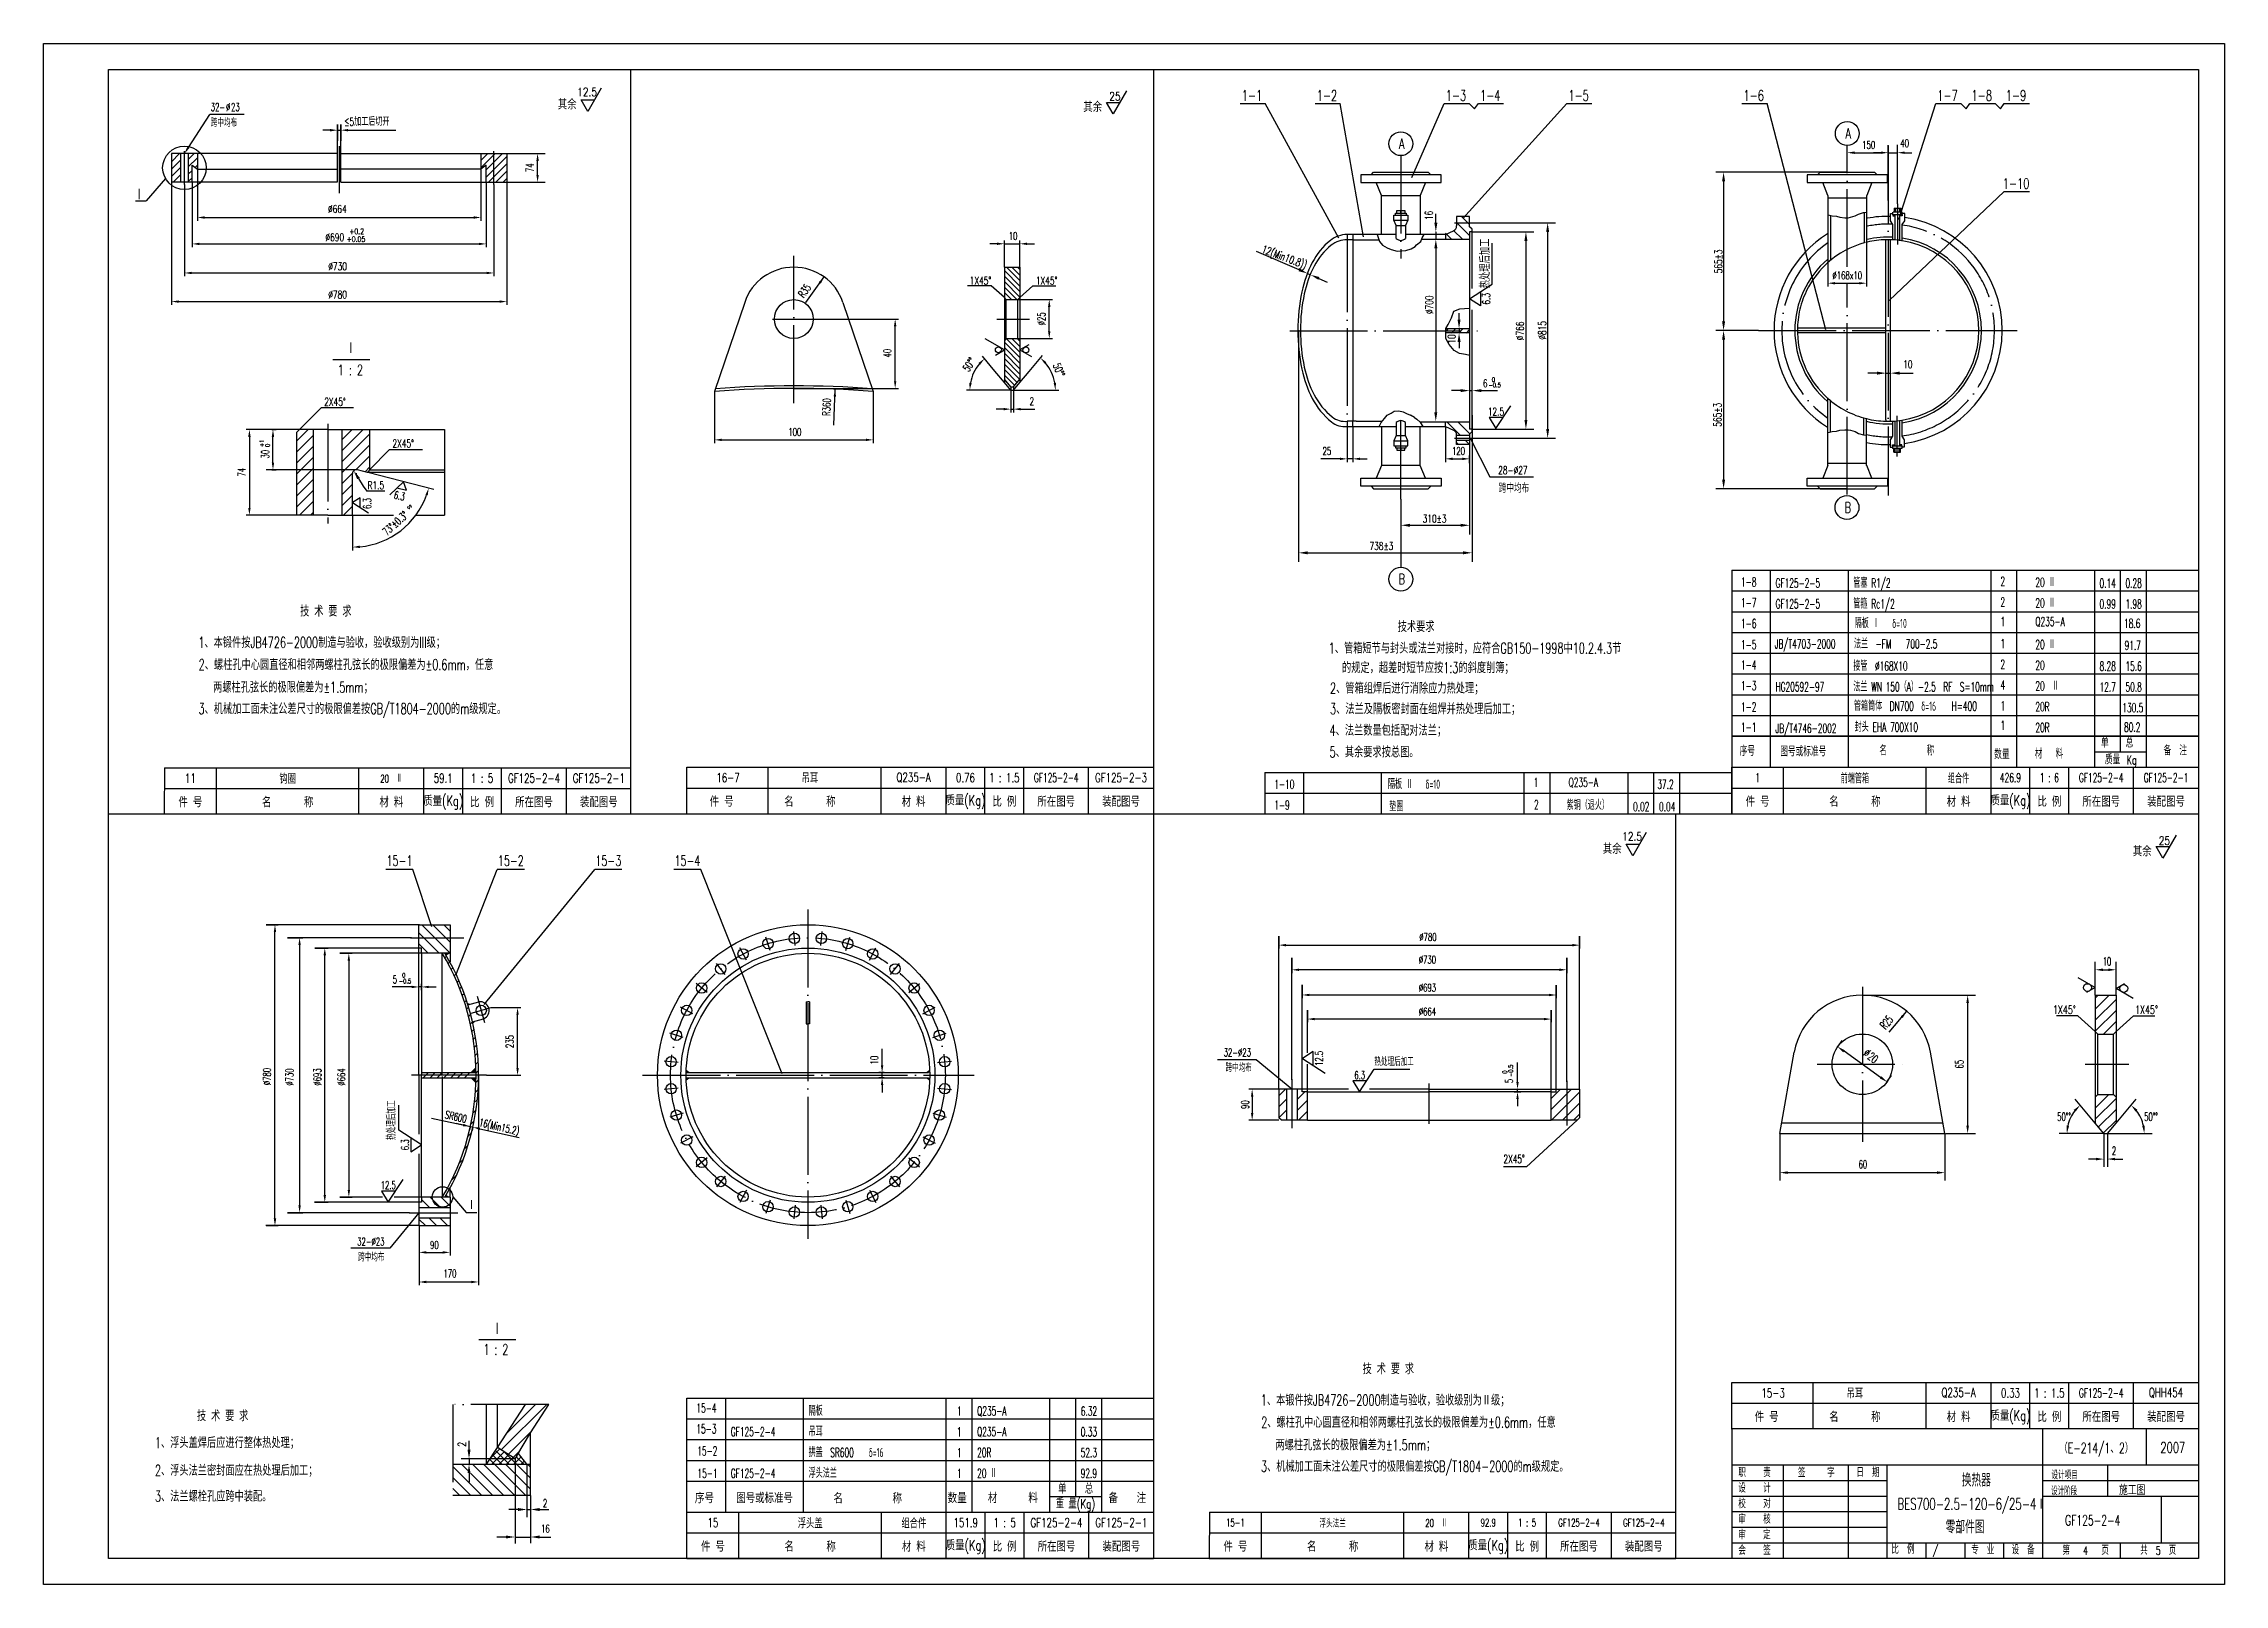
# Model space of a CAD drawing. Extents: x -187 to 2440, y 126 to 1474.
# Drawn here: x 722 to 1563, y 126 to 720 of the extents above; entities that cross this region are included whole.
import ezdxf
from ezdxf.enums import TextEntityAlignment as Align

# ---------------------------------------------------------------- set-up
doc = ezdxf.new("R2010")
doc.units = 0
doc.header["$MEASUREMENT"] = 0
doc.linetypes.add('DASHDOT-M', pattern=[36, 30, -3, 0, -3])
doc.linetypes.add('DIVIDE-M', pattern=[39, 30, -3, 0, -3, 0, -3])
doc.layers.get('0').update_dxf_attribs({"linetype": 'CONTINUOUS'})
for name, color, linetype in [('CDR_DWG1', 4, 'CONTINUOUS'), ('CDR_DWG2', 2, 'CONTINUOUS'), ('CDR_DWG3', 1, 'DASHDOT-M'), ('CDR_DWG4', 3, 'DIVIDE-M')]:
    doc.layers.add(name, color=color, linetype=linetype)
doc.styles.add('HZ', font='ROMANS', dxfattribs={"width": 0.7, "bigfont": 'HZ'})

msp = doc.modelspace()

# ---------------------------------------------------------------- texts
at = {"style": 'HZ'}
for s, height, width, p in [('其余', 4, 0.7, (920.52, 694.29)), ('12.5', 3.2, 0.8, (927.99, 699.43)), ('25', 3.2, 0.8, (1133.19, 697.75)), ('跨中均布', 3, 0.65, (786.69, 687.58)), ('32-', 3, 0.65, (786.71, 693.69)), ('%%c', 3, 0.65, (792.56, 693.69)), ('23', 3, 0.65, (794.51, 693.69)), ('≤5加工后切开', 3, 0.7, (838.19, 688.04)), ('其余', 4, 0.7, (1123.18, 693.29)), ('150', 3, 0.65, (1423.58, 679.13)), ('40', 3, 0.65, (1438.27, 679.77)), ('+0.2', 2.04, 0.7, (840.12, 646.28)), ('10', 3, 0.65, (1094.44, 644.01)), ('%%c168x10', 3, 0.65, (1412.08, 628.81)), ('1X45%%D', 3, 0.7, (1079.38, 626.81)), ('1X45%%D', 3, 0.7, (1104.91, 626.81)), ('6', 3, 0.7, (1277.29, 587.2)), ('-0.5', 1.7, 0.7, (1279.47, 587.2)), ('0', 1.7, 0.7, (1280.72, 589.28)), ('2X45%%D', 3, 0.7, (830.48, 580.08)), ('2', 3, 0.65, (1102.51, 580.26)), ('2X45%%D', 3, 0.7, (856.78, 564.01)), ('100', 3, 0.65, (1009.44, 568.42)), ('25', 3, 0.65, (1215.46, 561.1)), ('120', 3, 0.65, (1265.37, 561.1)), ('跨中均布', 3.2, 0.7, (1283.44, 546.57)), ('1-8', 3.5, 0.6, (1376.85, 510.38)), ('GF125-2-5', 3.5, 0.6, (1390.14, 509.95)), ('管塞 R1/2 ', 3.5, 0.6, (1420.14, 509.95)), ('20 Ⅱ', 3.5, 0.6, (1490.35, 510.28)), ('1-7', 3.5, 0.6, (1376.85, 502.38)), ('GF125-2-5', 3.5, 0.6, (1390.14, 501.95)), ('管箍 Rc1/2 ', 3.5, 0.6, (1420.14, 501.95)), ('20 Ⅱ', 3.5, 0.6, (1490.35, 502.28)), ('           技 术 要 求', 4.2, 0.65, (798.79, 498.81)), ('技术要求', 4.2, 0.65, (1244.44, 492.85)), ('1-6', 3.5, 0.6, (1376.85, 494.38)), ('隔板 Ⅰ   δ=10', 3.5, 0.6, (1420.66, 494.4)), ('Q235-A', 3.5, 0.6, (1490.35, 495.12)), ('18.6', 3.5, 0.6, (1524.55, 494.4)), ('1、本锻件按JB4726-2000制造与验收，验收级别为III级；', 4.2, 0.65, (781.92, 486.73)), ('1、管箱短节与封头或法兰对接时，应符合GB150-1998中10.2.4.3节', 4.2, 0.65, (1217.83, 484.53)), ('1-5', 3.5, 0.6, (1376.85, 486.2)), ('JB/T4703-2000', 3.5, 0.6, (1389.81, 486.51)), ('法兰  -FM   700-2.5', 3.5, 0.6, (1420.38, 486.51)), ('20 Ⅱ', 3.5, 0.6, (1490.35, 486.28)), ('2、螺柱孔中心圆直径和相邻两螺柱孔弦长的极限偏差为%%P0.6mm，任意', 4.2, 0.65, (782.05, 478.19)), ('的规定，超差时短节应按1:3的斜度削簿；', 4.2, 0.65, (1222.96, 477.01)), ('1-4', 3.5, 0.6, (1376.85, 478.38)), ('接管  %%C168X10', 3.5, 0.6, (1420.14, 477.95)), ('20  ', 3.5, 0.6, (1490.35, 478.28)), ('  两螺柱孔弦长的极限偏差为%%P1.5mm；', 4.2, 0.65, (783.84, 469.47)), ('2、管箱组焊后进行消除应力热处理；', 4.2, 0.65, (1218.36, 469.1)), ('1-3', 3.5, 0.6, (1376.85, 470.38)), ('HG20592-97', 3.5, 0.6, (1390.14, 469.95)), ('法兰 WN 150（A）-2.5  RF  S=10mm', 3.5, 0.6, (1420.14, 469.95)), ('20  Ⅱ', 3.5, 0.6, (1490.35, 470.28)), ('3、机械加工面未注公差尺寸的极限偏差按GB/T1804-2000的m级规定。', 4.2, 0.65, (781.97, 461.19)), ('3、法兰及隔板密封面在组焊并热处理后加工；', 4.2, 0.65, (1218.36, 461.15)), ('1-2', 3.5, 0.6, (1376.85, 462.2)), ('管箱筒体  DN700  δ=16   H=400', 3.5, 0.6, (1420.38, 462.51)), ('20R', 3.5, 0.6, (1490.35, 462.28)), ('4、法兰数量包括配对法兰；', 4.2, 0.65, (1218.18, 452.86)), ('1-1', 3.5, 0.6, (1376.85, 454.38)), ('JB/T4746-2002', 3.5, 0.6, (1390.14, 453.95)), ('封头 EHA 700X10', 3.5, 0.6, (1420.66, 454.4)), ('20R', 3.5, 0.6, (1490.35, 454.28)), ('80.2', 3.5, 0.6, (1524.55, 454.4)), ('5、其余要求按总图。', 4.2, 0.65, (1218.18, 444.5)), ('序号', 3.5, 0.65, (1376.3, 445.13)), ('图号或标准号', 3.5, 0.65, (1391.97, 444.94)), ('名         称', 3.5, 0.65, (1430.16, 445.32)), ('数量', 3.5, 0.65, (1474.47, 443.87)), ('材   料', 3.5, 0.65, (1490.12, 444.07)), ('单', 3.5, 0.65, (1515.64, 448.33)), ('总', 3.5, 0.65, (1525.17, 448.33)), ('备  注', 3.5, 0.65, (1539.78, 445.29)), ('质量', 3.5, 0.65, (1517.14, 441.84)), ('Kg', 3.5, 0.65, (1525.56, 441.79)), ('1-10', 3.5, 0.6, (1196.85, 432.38)), ('隔板 Ⅱ   δ=10', 3.5, 0.6, (1240.67, 432.4)), ('Q235-A', 3.5, 0.6, (1310.35, 433.13)), ('37.2', 3.5, 0.6, (1344.56, 432.4)), ('1-9', 3.5, 0.6, (1196.85, 424.38)), ('垫圈', 3.5, 0.6, (1241.15, 423.8)), ('12.5', 3.2, 0.8, (1330.99, 412.43)), ('25', 3.2, 0.8, (1537.93, 410.79)), ('其余', 4, 0.7, (1323.52, 407.29)), ('其余', 4, 0.7, (1527.92, 406.34)), ('10', 3.2, 0.6, (1516.33, 364.22)), ('-0.5', 1.7, 0.7, (859.27, 357.38)), ('0', 1.7, 0.7, (860.51, 359.67)), ('1X45%%D', 3.2, 0.7, (1497.12, 345.6)), ('1X45%%D', 3.2, 0.7, (1528.78, 345.6)), ('跨中均布', 3, 0.65, (1178.06, 323.24)), ('50%%d%%d', 3.2, 0.6, (1498.78, 304.34)), ('50%%d%%d', 3.2, 0.6, (1532.3, 304.34)), ('2', 3.2, 0.6, (1519.86, 291.24)), ('2X45%%d', 3.2, 0.65, (1285.22, 288.06)), ('60', 3.2, 0.6, (1422.18, 286.01)), ('跨中均布', 3, 0.65, (843.53, 250.22)), ('           技 术 要 求', 4.2, 0.65, (1208.53, 206.7)), ('15-4', 3.5, 0.6, (973.99, 191.89)), ('隔板', 3.5, 0.6, (1017.25, 190.77)), ('Q235-A', 3.5, 0.6, (1082.25, 190.77)), ('1、本锻件按JB4726-2000制造与验收，验收级别为Ⅱ级；', 4.2, 0.65, (1191.66, 194.62)), ('       技 术 要 求', 4.2, 0.65, (767.14, 188.59)), ('15-3', 3.5, 0.6, (973.98, 183.89)), ('GF125-2-4', 3.5, 0.6, (987.24, 182.77)), ('吊耳', 3.5, 0.6, (1017.24, 182.77)), ('Q235-A', 3.5, 0.6, (1082.24, 182.77)), ('2、螺柱孔中心圆直径和相邻两螺柱孔弦长的极限偏差为%%P0.6mm，任意', 4.2, 0.65, (1191.79, 186.08)), ('1、浮头盖焊后应进行整体热处理；', 4.2, 0.65, (765.16, 178.23)), ('15-2', 3.5, 0.6, (974.31, 175.36)), ('拱盖  SR600   δ=16', 3.5, 0.6, (1017.24, 174.77)), ('20R', 3.5, 0.6, (1082.24, 174.77)), ('  两螺柱孔弦长的极限偏差为%%P1.5mm；', 4.2, 0.65, (1193.58, 177.36)), ('（E-214/1、2）', 4, 0.65, (1499.47, 176.27)), ('2007', 4, 0.7, (1538.55, 176.44)), ('2、浮头法兰密封面应在热处理后加工；', 4.2, 0.65, (765.16, 167.54)), ('15-1', 3.5, 0.6, (974.38, 166.77)), ('GF125-2-4', 3.5, 0.6, (987.24, 166.77)), ('浮头法兰', 3.5, 0.6, (1017.24, 166.77)), ('20 Ⅱ', 3.5, 0.6, (1082.24, 166.77)), ('3、机械加工面未注公差尺寸的极限偏差按GB/T1804-2000的m级规定。', 4.2, 0.65, (1191.72, 169.08)), ('职    责', 3.2, 0.7, (1375.79, 167.09)), ('签     字', 3.2, 0.7, (1398.81, 167.04)), ('日  期', 3.2, 0.7, (1421.35, 167.13)), ('设计项目', 3, 0.65, (1496.58, 166.25)), ('3、法兰螺栓孔应跨中装配。', 4.2, 0.65, (765.16, 157.58)), ('序号', 4, 0.8, (973.41, 156.97)), ('图号或标准号', 4, 0.7, (989.36, 156.99)), ('名        称', 4, 0.8, (1026.83, 156.87)), ('数量', 4, 0.8, (1070.86, 156.99)), ('材     料', 4, 0.8, (1086.4, 157.04)), ('单', 3.5, 0.7, (1113.52, 160.74)), ('总', 3.5, 0.7, (1123.79, 160.69)), ('备   注', 4, 0.8, (1132.91, 156.99)), ('设    计', 3.2, 0.7, (1375.79, 161.09)), ('设计阶段', 3, 0.65, (1496.37, 160.1)), ('施工图', 4, 0.65, (1522.64, 160.1)), ('2', 3, 0.65, (914.79, 155.48)), ('重 量(Kg)', 3.5, 0.7, (1112.58, 154.97)), ('校    对', 3.2, 0.7, (1375.79, 155.09)), ('审    核', 3.2, 0.7, (1375.79, 149.09)), ('BES700-2.5-120-6/25-4Ⅰ', 4.41, 0.65, (1437.18, 154.48)), ('GF125-2-4', 4, 0.65, (1501.82, 148.38)), ('审    定', 3.2, 0.7, (1375.79, 143.09)), ('会    签', 3.2, 0.7, (1375.79, 137.09)), ('比  例', 3.2, 0.7, (1434.82, 137.51)), ('/', 3.2, 0.7, (1450.78, 137.33)), ('专  业', 3.2, 0.7, (1465.6, 137.31)), ('设  备', 3.2, 0.7, (1481.18, 137.3)), ('第   4   页', 3.2, 0.7, (1500.77, 137.1)), ('共  5  页', 3.2, 0.7, (1530.77, 137.1))]:
    msp.add_text(s, height=height, dxfattribs=dict(at, width=width)).set_placement(p)
for s, height, rotation, width, p in [('74', 3, 90, 0.65, (911.23, 670.17)), ('R35', 3, 54, 0.65, (1015.4, 621.44)), ('%%c25', 3, 90, 0.65, (1108.56, 611.06)), ('40', 3, 90, 0.65, (1049.13, 598.66)), ('50%%d%%d', 3, 57.31974, 0.65, (1079.04, 592.91)), ('50%%d%%d', 3, 292.91796, 0.65, (1111.39, 595.75)), ('R360', 3, 88, 0.65, (1025.57, 576.13)), ('+1', 1.7, 90, 0.7, (807.22, 564.15)), ('0', 1.7, 90, 0.7, (809.45, 564.15)), ('74', 3, 90, 0.65, (800.11, 552.75)), ('30', 3, 90, 0.65, (809.19, 559.74)), ('73%%d%%p0.3%%d', 3, 41.8869, 0.65, (854.64, 529.83)), ('%%d%%d', 3, 41.8869, 0.65, (864.3, 538.49)), ('R25', 3.2, 50, 0.6, (1432.55, 339.36)), ('235', 3, 90, 0.65, (903.51, 332.42)), ('10', 3, 90, 0.65, (1044.1, 326.13)), ('%%c', 3.2, 321.91219, 0.65, (1423.71, 329.83)), ('20', 3.2, 321.91219, 0.65, (1425.35, 328.55)), ('0', 1.7, 90, 0.7, (1286.59, 322.57)), ('-0.5', 1.7, 90, 0.7, (1288.88, 321.32)), ('65', 3.2, 90, 0.6, (1462.62, 324.58)), ('SR600', 3, 347, 0.65, (876.8, 305.43)), ('16(Min15.2)', 3, 347, 0.65, (889.9, 302.41))]:
    msp.add_text(s, height=height, rotation=rotation, dxfattribs=dict(at, width=width)).set_placement(p)
for s, height, width, p in [('%%C664 ', 3, 0.7, (836.24, 654.43)), ('%%C690 ', 3, 0.7, (835.24, 643.53)), ('+0.05', 2.04, 0.7, (842.7, 643.29)), ('%%C730 ', 3, 0.7, (836.34, 632.33)), ('%%C780 ', 3, 0.7, (836.34, 621.43)), ('12.5', 3, 0.7, (1282.34, 576.33)), ('28-%%C27', 3, 0.7, (1288.86, 553.72)), ('R1.5', 3, 0.7, (850.36, 547.92)), ('310%%P3', 3, 0.7, (1258.66, 535.02)), ('738%%P3 ', 3, 0.7, (1238.86, 524.52)), ('紫铜（退火）', 3.5, 0.6, (1317.74, 424.3)), ('%%C780 ', 3, 0.65, (1256.77, 373.72)), ('%%C730 ', 3, 0.65, (1256.57, 365)), ('5', 3, 0.65, (857.69, 357.39)), ('%%C693 ', 3, 0.65, (1256.57, 354.22)), ('%%C664 ', 3, 0.65, (1256.57, 345)), ('32-%%C23', 3, 0.65, (1182.59, 329.25)), ('热处理后加工', 3, 0.65, (1243.04, 325.61)), ('6.3', 3, 0.65, (1229.79, 320.48)), ('12.5', 3, 0.65, (855.14, 278.08)), ('32-%%C23', 3, 0.65, (848.43, 256.33)), ('90', 3, 0.65, (872.93, 254.99)), ('170', 3, 0.65, (878.93, 244.02)), ('16', 3, 0.65, (915.77, 145.63))]:
    msp.add_text(s, height=height, dxfattribs=dict(at, width=width)).set_placement(p, align=Align.CENTER)
for s, height, rotation, width, p in [('16', 3, 90, 0.7, (1257.96, 653.42)), ('12(Min10.8))', 3, 339.15926, 0.7, (1200.24, 636.02)), ('热处理后加工', 3.5, 90, 0.7, (1279.97, 634.96)), ('565%%P3 ', 3, 90, 0.7, (1369.57, 636.42)), ('6.3', 3, 90, 0.7, (1280.06, 621.31)), ('%%C700 ', 3, 90, 0.7, (1258.16, 619.72)), ('10', 3, 90, 0.7, (1266.74, 605.81)), ('%%C766', 3, 90, 0.7, (1293.06, 608.92)), ('%%C815', 3, 90, 0.7, (1301.66, 609.12)), ('565%%P3 ', 3, 90, 0.7, (1369.27, 577.32)), ('6.3', 3, 347.72462, 0.65, (859.16, 543.9)), ('6.3', 3, 90, 0.65, (848.53, 542.38)), ('12.5', 3, 90, 0.65, (1215.59, 328.43)), ('%%C780 ', 3, 90, 0.65, (809.85, 322.13)), ('%%C730 ', 3, 90, 0.65, (818.57, 321.93)), ('%%C693 ', 3, 90, 0.65, (829.35, 321.93)), ('%%C664 ', 3, 90, 0.65, (838.57, 321.93)), ('5', 3, 90, 0.65, (1288.87, 319.75)), ('90', 3, 90, 0.65, (1187.1, 310.64)), ('热处理后加工', 3, 90, 0.65, (857.96, 304.62)), ('6.3', 3, 90, 0.65, (863.09, 295.15)), ('2', 3.2, 90, 0.7, (885.12, 179.64))]:
    msp.add_text(s, height=height, rotation=rotation, dxfattribs=dict(at, width=width)).set_placement(p, align=Align.CENTER)
for s, height, width, p in [('2', 3.5, 0.6, (1477.79, 512.39)), ('0.14', 3.5, 0.6, (1518.24, 511.66)), ('0.28', 3.5, 0.6, (1528.24, 511.66)), ('2', 3.5, 0.6, (1477.79, 504.39)), ('0.99', 3.5, 0.6, (1518.24, 503.66)), ('1.98', 3.5, 0.6, (1528.24, 503.66)), ('1', 3.5, 0.6, (1477.79, 496.9)), ('1', 3.5, 0.6, (1477.79, 488.39)), ('91.7', 3.5, 0.6, (1527.91, 487.69)), ('2', 3.5, 0.6, (1477.79, 480.39)), ('8.28', 3.5, 0.6, (1518.24, 479.66)), ('15.6', 3.5, 0.6, (1528.24, 479.66)), ('4', 3.5, 0.6, (1477.79, 472.39)), ('12.7', 3.5, 0.6, (1518.24, 471.66)), ('50.8', 3.5, 0.6, (1528.24, 471.66)), ('1', 3.5, 0.6, (1477.79, 464.39)), ('130.5', 3.5, 0.6, (1527.91, 463.69)), ('1', 3.5, 0.6, (1477.79, 456.9)), ('11', 3.5, 0.7, (778.85, 436.49)), ('钩圈', 3.5, 0.7, (816.35, 436.49)), ('20  Ⅱ', 3, 0.65, (856.35, 436.49)), ('59.1', 3.5, 0.7, (876.35, 436.49)), ('1 : 5', 3.5, 0.7, (891.35, 436.49)), ('GF125-2-4', 3.5, 0.7, (911.35, 436.49)), ('GF125-2-1', 3.5, 0.7, (936.35, 436.49)), ('16-7', 3.5, 0.7, (986.19, 436.68)), ('吊耳', 3.5, 0.7, (1017.74, 436.68)), ('Q235-A', 3.5, 0.7, (1057.74, 436.68)), ('0.76', 3.5, 0.7, (1077.74, 436.68)), ('1 : 1.5', 3.5, 0.7, (1092.74, 436.68)), ('GF125-2-4', 3.5, 0.6, (1112.74, 436.68)), ('GF125-2-3', 3.5, 0.7, (1137.74, 436.68)), ('1', 3.5, 0.6, (1383.24, 436.68)), ('前端管箱', 3.5, 0.6, (1420.74, 436.68)), ('组合件', 3.5, 0.6, (1460.74, 436.68)), ('426.9', 3.5, 0.6, (1480.74, 436.68)), ('1 : 6', 3.5, 0.6, (1495.74, 436.68)), ('GF125-2-4', 3.5, 0.6, (1515.74, 436.68)), ('GF125-2-1', 3.5, 0.6, (1540.74, 436.68)), ('件 号', 4, 0.7, (778.85, 427.49)), ('名      称', 4, 0.7, (816.35, 427.49)), ('材 料', 4, 0.7, (856.35, 427.49)), ('质量(Kg)', 4, 0.7, (876.35, 427.49)), ('比 例', 4, 0.7, (891.35, 427.49)), ('所在图号', 4, 0.7, (911.35, 427.49)), ('装配图号', 4, 0.7, (936.35, 427.49)), ('件 号', 4, 0.7, (983.72, 427.68)), ('名      称', 4, 0.7, (1017.74, 427.68)), ('材 料', 4, 0.7, (1057.74, 427.68)), ('质量(Kg)', 4, 0.7, (1077.74, 427.68)), ('比 例', 4, 0.7, (1092.74, 427.68)), ('所在图号', 4, 0.7, (1112.74, 427.68)), ('装配图号', 4, 0.7, (1137.74, 427.68)), ('1', 3.5, 0.6, (1297.79, 434.9)), ('件 号', 4, 0.7, (1383.24, 427.68)), ('名      称', 4, 0.7, (1420.74, 427.68)), ('材 料', 4, 0.7, (1460.74, 427.68)), ('质量(Kg)', 4, 0.7, (1480.74, 427.68)), ('比 例', 4, 0.7, (1495.74, 427.68)), ('所在图号', 4, 0.7, (1515.74, 427.68)), ('装配图号', 4, 0.7, (1540.74, 427.68)), ('2', 3.5, 0.6, (1297.9, 426.26)), ('0.02', 3.5, 0.6, (1338.35, 425.52)), ('0.04', 3.5, 0.6, (1348.35, 425.52)), ('1', 3.5, 0.6, (1075.35, 192.47)), ('6.32', 3.5, 0.6, (1125.35, 192.47)), ('15-3', 3.5, 0.7, (1389.19, 199.49)), ('吊耳', 3.5, 0.7, (1420.74, 199.49)), ('Q235-A', 3.5, 0.7, (1460.74, 199.49)), ('质量(Kg)', 4, 0.7, (1480.74, 190.49)), ('0.33', 3.5, 0.7, (1480.74, 199.49)), ('1 : 1.5', 3.5, 0.7, (1495.74, 199.49)), ('GF125-2-4', 3.5, 0.6, (1515.74, 199.49)), ('QHH454', 3.5, 0.7, (1540.74, 199.49)), ('1', 3.5, 0.6, (1075.34, 184.47)), ('0.33', 3.5, 0.6, (1125.34, 184.47)), ('件 号', 4, 0.7, (1386.72, 190.49)), ('名      称', 4, 0.7, (1420.74, 190.49)), ('材 料', 4, 0.7, (1460.74, 190.49)), ('比 例', 4, 0.7, (1495.74, 190.49)), ('所在图号', 4, 0.7, (1515.74, 190.49)), ('装配图号', 4, 0.7, (1540.74, 190.49)), ('1', 3.5, 0.6, (1075.34, 176.47)), ('52.3', 3.5, 0.6, (1125.34, 176.47)), ('1', 3.5, 0.6, (1075.34, 168.47)), ('92.9', 3.5, 0.6, (1125.34, 168.47)), (' 换热器', 5, 0.65, (1466.47, 166.14)), ('浮头盖', 3.5, 0.7, (1017.85, 149.49)), ('组合件', 3.5, 0.7, (1057.85, 149.49)), ('15', 3.5, 0.7, (980.35, 149.49)), ('质量(Kg)', 4, 0.7, (1077.85, 140.49)), ('151.9', 3.5, 0.7, (1077.85, 149.49)), ('1 : 5', 3.5, 0.7, (1092.85, 149.49)), ('GF125-2-4', 3.5, 0.7, (1112.85, 149.49)), ('GF125-2-1', 3.5, 0.7, (1137.85, 149.49)), ('15-1', 3, 0.65, (1181.85, 149.49)), ('浮头法兰', 3, 0.65, (1219.35, 149.49)), ('20  Ⅱ', 3, 0.65, (1259.35, 149.49)), ('质量(Kg)', 4, 0.7, (1279.35, 140.49)), ('92.9', 3, 0.65, (1279.35, 149.49)), ('1 : 5', 3, 0.65, (1294.35, 149.49)), ('GF125-2-4', 3, 0.65, (1314.35, 149.49)), ('GF125-2-4', 3, 0.65, (1339.35, 149.49)), ('零部件图', 5, 0.65, (1463.24, 148.08)), ('件 号', 4, 0.7, (980.35, 140.49)), ('名      称', 4, 0.7, (1017.85, 140.49)), ('材 料', 4, 0.7, (1057.85, 140.49)), ('比 例', 4, 0.7, (1092.85, 140.49)), ('所在图号', 4, 0.7, (1112.85, 140.49)), ('装配图号', 4, 0.7, (1137.85, 140.49)), ('件 号', 4, 0.7, (1181.85, 140.49)), ('名      称', 4, 0.7, (1219.35, 140.49)), ('材 料', 4, 0.7, (1259.35, 140.49)), ('比 例', 4, 0.7, (1294.35, 140.49)), ('所在图号', 4, 0.7, (1314.35, 140.49)), ('装配图号', 4, 0.7, (1339.35, 140.49))]:
    msp.add_text(s, height=height, dxfattribs=dict(at, width=width)).set_placement(p, align=Align.MIDDLE)
at = {"layer": 'CDR_DWG1', "style": 'HZ'}
for s, width, p in [('1-1', 0.7, (1188.23, 699.68)), ('1-2', 0.7, (1217.15, 699.68)), ('1-3', 0.7, (1266.9, 699.68)), ('1-4', 0.7, (1280.11, 699.68)), ('1-5', 0.7, (1314.2, 699.68)), ('1-6', 0.7, (1381.71, 699.68)), ('1-7', 0.7, (1456.46, 699.68)), ('1-8', 0.7, (1469.67, 699.68)), ('1-9', 0.7, (1482.88, 699.68)), ('1-10', 0.7, (1482.88, 665.74)), ('15-1', 0.68, (859.45, 404.67)), ('15-2', 0.68, (902.41, 404.67)), ('15-3', 0.68, (939.99, 404.67)), ('15-4', 0.68, (970.52, 404.67))]:
    msp.add_text(s, height=4, dxfattribs=dict(at, width=width)).set_placement(p, align=Align.MIDDLE)
at = {"layer": 'CDR_DWG1', "style": 'HZ', "width": 0.7}
msp.add_text('10', height=3, dxfattribs=at).set_placement((1441.17, 594.52), align=Align.CENTER)
at = {"layer": 'CDR_DWG2', "style": 'HZ', "width": 0.7}
for s, p in [('A', (1245.99, 679.11)), ('A', (1418.16, 683.04)), ('B', (1418.04, 538.84)), ('B', (1245.99, 511.25))]:
    msp.add_text(s, height=4, dxfattribs=at).set_placement(p, align=Align.CENTER)
at = {"layer": 'CDR_DWG2', "style": 'HZ'}
for s, height, width, p in [('I', 4, 0.68, (758.58, 659.68)), ('I', 4, 0.7, (840.27, 600.49)), ('1 : 2', 4, 0.7, (835.61, 591.86)), ('I', 4.2, 0.65, (896.7, 222.31)), ('1 : 2', 4.2, 0.65, (891.89, 214.12))]:
    msp.add_text(s, height=height, dxfattribs=dict(at, width=width)).set_placement(p)
at = {"layer": 'CDR_DWG2', "style": 'HZ', "width": 0.65}
msp.add_text('Ⅰ', height=4, dxfattribs=at).set_placement((887.23, 271.97), align=Align.MIDDLE)

# ---------------------------------------------------------------- linework, layer by layer
for p, q in [((722.24, 719.68), (1563.24, 719.68)), ((722.24, 125.68), (722.24, 719.68)), ((1563.24, 719.68), (1563.24, 125.68)), ((948.74, 422.68), (948.74, 709.68)), ((1150.24, 709.68), (1150.24, 135.68)), ((932.09, 693.57), (929.52, 698.04)), ((929.52, 698.04), (934.67, 698.04)), ((937.24, 702.5), (932.09, 693.57)), ((1139.91, 701.51), (1134.75, 692.58)), ((778.06, 679.64), (786.28, 692.33)), ((799.6, 692.33), (786.28, 692.33)), ((1132.18, 697.04), (1137.33, 697.04)), ((1134.75, 692.58), (1132.18, 697.04)), ((1183.68, 696.6), (1193.38, 696.6)), ((1221.69, 644.67), (1193.38, 696.6)), ((1212.6, 696.6), (1222.3, 696.6)), ((1231.23, 645.23), (1222.3, 696.6)), ((1249.89, 668.1), (1262.35, 696.6)), ((1262.35, 696.6), (1272.05, 696.6)), ((1269.53, 652.27), (1309.65, 696.6)), ((1272.05, 696.6), (1274.07, 694.59)), ((1274.07, 694.59), (1275.56, 696.6)), ((1275.56, 696.6), (1285.26, 696.6)), ((1309.65, 696.6), (1319.35, 696.6)), ((1377.16, 696.6), (1386.86, 696.6)), ((1409.57, 609.33), (1386.86, 696.6)), ((1437.68, 651.85), (1451.91, 696.6)), ((1451.91, 696.6), (1461.62, 696.6)), ((1461.62, 696.6), (1463.64, 694.59)), ((1463.64, 694.59), (1465.12, 696.6)), ((1465.12, 696.6), (1474.82, 696.6)), ((1474.82, 696.6), (1476.85, 694.59)), ((1476.85, 694.59), (1478.33, 696.6)), ((1478.33, 696.6), (1488.03, 696.6)), ((832.73, 686.3), (829.93, 686.3)), ((835.53, 677.36), (835.53, 688.54)), ((835.53, 688.54), (835.53, 682.22)), ((835.53, 686.3), (836.88, 686.3)), ((836.88, 677.36), (836.88, 688.54)), ((836.88, 688.54), (836.88, 682.22)), ((839.68, 686.3), (858.12, 686.3)), ((771.53, 674.13), (774.7, 677.29)), ((771.53, 676.95), (771.87, 677.29)), ((771.53, 671.3), (775.03, 674.8)), ((778.03, 674.97), (780.36, 677.29)), ((778.03, 672.14), (781.53, 675.64)), ((780.66, 671.94), (781.53, 672.81)), ((890.88, 671.85), (896.32, 677.29)), ((890.88, 674.68), (893.49, 677.29)), ((892.88, 671.02), (899.15, 677.29)), ((892.88, 668.2), (900.88, 676.2)), ((893.81, 666.29), (900.88, 673.37)), ((900.82, 677.29), (915.65, 677.29)), ((912.39, 677.29), (913.98, 677.29)), ((912.73, 669.09), (912.73, 674.49)), ((1417.82, 677.03), (1417.82, 678.88)), ((1420.62, 677.63), (1430.77, 677.63)), ((1430.77, 677.63), (1427.97, 677.63)), ((1433.57, 659.15), (1433.57, 680.54)), ((1433.57, 677.03), (1433.57, 678.88)), ((1433.57, 677.63), (1437.14, 677.63)), ((1433.57, 677.63), (1437.14, 677.63)), ((1437.14, 657.94), (1437.14, 680.71)), ((1437.14, 677.63), (1437.14, 678.88)), ((1439.94, 677.63), (1442.74, 677.63)), ((769.22, 667.69), (761.75, 659.05)), ((771.53, 668.47), (775.03, 671.97)), ((771.53, 666.29), (771.53, 618.97)), ((772.18, 666.29), (775.03, 669.14)), ((775.01, 666.29), (775.03, 666.31)), ((776.53, 665.4), (776.53, 630.01)), ((778.03, 669.31), (779.53, 670.81)), ((778.03, 666.48), (779.53, 667.98)), ((779.53, 666.29), (779.53, 641.21)), ((781.53, 671.29), (781.53, 651.39)), ((890.88, 671.29), (890.88, 651.39)), ((892.88, 666.29), (892.88, 641.21)), ((895.88, 665.4), (895.88, 630.01)), ((896.64, 666.29), (900.88, 670.54)), ((899.46, 666.29), (900.88, 667.71)), ((900.82, 666.29), (915.65, 666.29)), ((900.88, 666.29), (900.88, 618.97)), ((912.39, 666.29), (913.98, 666.29)), ((1417.82, 670.09), (1367.11, 670.09)), ((1370.11, 666.59), (1370.11, 612.59)), ((757.63, 659.05), (761.75, 659.05)), ((1433.97, 620.64), (1478.33, 662.67)), ((1478.33, 662.67), (1488.03, 662.67)), ((784.33, 652.64), (888.08, 652.64)), ((1259.14, 650.61), (1259.14, 654.11)), ((1259.14, 650.61), (1259.14, 654.11)), ((1269.37, 644.26), (1265.95, 647.68)), ((1272.16, 645.71), (1267.16, 650.71)), ((1272.16, 649.95), (1269.03, 653.09)), ((1273.15, 650.56), (1305.26, 650.56)), ((1410.41, 653.63), (1412.03, 653.29)), ((1412.03, 653.29), (1413.64, 653.11)), ((1413.64, 653.11), (1414.97, 652.76)), ((1414.97, 652.76), (1416.88, 652.58)), ((1416.88, 652.58), (1418.2, 652.58)), ((1418.2, 652.58), (1419.09, 652.76)), ((1419.09, 652.76), (1420.84, 653.29)), ((1420.84, 653.29), (1422.17, 653.98)), ((1422.17, 653.98), (1424.08, 654.51)), ((1424.08, 654.51), (1425.26, 654.69)), ((782.33, 642.46), (890.08, 642.46)), ((1089.94, 642.51), (1087.14, 642.51)), ((1092.74, 633.49), (1092.74, 643.76)), ((1092.74, 642.51), (1098.74, 642.51)), ((1098.74, 633.49), (1098.74, 643.76)), ((1101.54, 642.51), (1104.34, 642.51)), ((1206.44, 632.46), (1190.03, 639.55)), ((1236.53, 646.1), (1236.85, 644.89)), ((1236.85, 644.89), (1237.44, 643.37)), ((1237.44, 643.37), (1238.62, 641.96)), ((1238.62, 641.96), (1240.4, 640.91)), ((1240.4, 640.91), (1241.87, 640.33)), ((1241.87, 640.33), (1244.25, 639.62)), ((1244.25, 639.62), (1246.02, 639.73)), ((1246.02, 639.73), (1247.6, 639.97)), ((1247.6, 639.97), (1249.66, 640.56)), ((1249.66, 640.56), (1251.15, 641.5)), ((1251.15, 641.5), (1251.74, 642.08)), ((1251.74, 642.08), (1253.32, 643.37)), ((1262.81, 646.15), (1253.16, 646.13)), ((1253.32, 643.37), (1253.81, 644.79)), ((1253.81, 644.79), (1254.6, 646.08)), ((1254.6, 646.08), (1254.61, 646.13)), ((1259.12, 641.18), (1259.12, 577.59)), ((1259.14, 647.12), (1259.14, 644.27)), ((1259.14, 647.12), (1259.14, 644.27)), ((1265.13, 644.26), (1262.81, 646.58)), ((1262.81, 646.15), (1262.81, 644.26)), ((1273.23, 647.09), (1296.88, 647.09)), ((1280.86, 626.94), (1280.86, 642.74)), ((1293.88, 643.59), (1293.88, 574.59)), ((1302.26, 647.06), (1302.26, 571.11)), ((1425.22, 643.72), (1425.22, 626.06)), ((779.33, 631.26), (893.08, 631.26)), ((1098.74, 626.18), (1092.74, 632.18)), ((1098.74, 628.31), (1093.55, 633.49)), ((1098.74, 630.43), (1095.67, 633.49)), ((1098.74, 632.55), (1097.79, 633.49)), ((1209.71, 631.02), (1210.83, 630.56)), ((1410.31, 635.08), (1410.31, 626.06)), ((1016.16, 619.91), (1023.23, 629.73)), ((1087.7, 626.28), (1078.53, 626.28)), ((1092.74, 621.74), (1087.7, 626.28)), ((1098.74, 624.06), (1092.74, 630.06)), ((1098.74, 621.94), (1092.74, 627.94)), ((1097.56, 620.99), (1092.74, 625.82)), ((1095.44, 620.99), (1092.74, 623.7)), ((1098.74, 621.74), (1103.77, 626.28)), ((1103.77, 626.28), (1112.61, 626.28)), ((1214.05, 629.16), (1217.26, 627.77)), ((1272.16, 621.24), (1280.86, 626.94)), ((1276.33, 623.98), (1276.33, 618.61)), ((1413.11, 627.31), (1422.42, 627.31)), ((774.33, 620.22), (898.08, 620.22)), ((1097.56, 620.99), (1111.31, 620.99)), ((1110.06, 608.79), (1110.06, 618.19)), ((1263.87, 611.44), (1265.23, 613.97)), ((1265.23, 613.97), (1266.1, 616.51)), ((1266.1, 616.51), (1268.35, 617.4)), ((1268.1, 613.29), (1268.1, 615.76)), ((1268.35, 617.4), (1270.22, 617.56)), ((1270.22, 617.56), (1272.2, 617.71)), ((1276.33, 618.61), (1272.16, 621.24)), ((1023.73, 613.49), (1051.88, 613.49)), ((1050.63, 589.54), (1050.63, 610.69)), ((1092.74, 601.63), (1085.38, 605.88)), ((1098.74, 600.73), (1093.48, 605.99)), ((1098.74, 602.85), (1095.59, 605.99)), ((1098.74, 604.97), (1097.71, 605.99)), ((1097.99, 605.99), (1111.31, 605.99)), ((1206.22, 609.25), (1206.22, 519.87)), ((1263, 609.79), (1263.87, 611.44)), ((1263, 608.14), (1263, 609.79)), ((1263, 606.05), (1263, 608.14)), ((1264.24, 603.67), (1263, 606.05)), ((1263.35, 609.13), (1263.92, 609.7)), ((1265.15, 608.1), (1266.75, 609.7)), ((1267.98, 608.1), (1269.58, 609.7)), ((1268.1, 609.7), (1268.1, 608.14)), ((1270.81, 608.1), (1272.16, 609.45)), ((1383.51, 609.09), (1367.11, 609.09)), ((1383.51, 609.09), (1367.11, 609.09)), ((1370.11, 605.59), (1370.11, 550.73)), ((1089.11, 593.39), (1084.26, 599.16)), ((1089.27, 599.63), (1092.74, 601.63)), ((1098.74, 598.61), (1092.74, 604.61)), ((1098.74, 596.49), (1092.74, 602.49)), ((1098.74, 594.36), (1092.74, 600.37)), ((1098.74, 592.24), (1092.74, 598.24)), ((1102.2, 603.6), (1098.74, 601.6)), ((1098.74, 601.6), (1103.17, 599.04)), ((1102.26, 593.27), (1107.46, 599.47)), ((1266.23, 601.42), (1264.24, 603.67)), ((1268.22, 600.24), (1266.23, 601.42)), ((1268.1, 604.64), (1268.1, 602.33)), ((1270.59, 599.78), (1268.22, 600.24)), ((1272.2, 599.48), (1270.59, 599.78)), ((1092.74, 589.07), (1089.11, 593.39)), ((1098.66, 590.2), (1092.74, 596.12)), ((1097.69, 589.05), (1092.74, 594)), ((1096.72, 587.9), (1092.74, 591.88)), ((1098.74, 589.07), (1102.26, 593.27)), ((980.94, 585.59), (980.94, 565.67)), ((1011.55, 586.74), (1051.88, 586.74)), ((1011.55, 586.74), (1023.79, 586.74)), ((1026.93, 572.59), (1027.47, 586.43)), ((1042.16, 585.59), (1042.16, 565.67)), ((1085.7, 586.09), (1078.17, 586.09)), ((1095.24, 586.09), (1085.7, 586.09)), ((1095.24, 586.09), (1095.24, 577.51)), ((1096.24, 586.09), (1105.61, 586.09)), ((1096.24, 586.09), (1096.24, 577.51)), ((1105.61, 586.09), (1113.7, 586.09)), ((1268.66, 585.9), (1265.16, 585.9)), ((1272.16, 585.9), (1273.22, 585.9)), ((1276.72, 585.9), (1282.96, 585.9)), ((820.88, 570.88), (829.37, 579.36)), ((829.37, 579.36), (841.71, 579.36)), ((1092.44, 578.76), (1089.64, 578.76)), ((1095.24, 578.76), (1096.24, 578.76)), ((1099.04, 578.76), (1104.49, 578.76)), ((1224.93, 572.09), (1224.93, 558.35)), ((1227.09, 572.09), (1227.09, 558.35)), ((1237.25, 572.09), (1238.01, 573.62)), ((1238.01, 573.62), (1239.3, 575.09)), ((1239.3, 575.09), (1240.4, 576.38)), ((1240.4, 576.38), (1241.9, 577.2)), ((1241.9, 577.2), (1243.06, 577.94)), ((1243.06, 577.94), (1244.83, 578.1)), ((1244.83, 578.1), (1246.54, 577.69)), ((1246.54, 577.69), (1247.83, 577.04)), ((1247.83, 577.04), (1249.33, 576.38)), ((1250.91, 575.59), (1249.33, 576.38)), ((1250.91, 575.59), (1251.8, 574.85)), ((1251.8, 574.85), (1253.09, 573.8)), ((1253.09, 573.8), (1253.84, 572.49)), ((1253.84, 572.49), (1254.08, 572.09)), ((1262.81, 572.09), (1262.81, 573.91)), ((1262.81, 572.09), (1262.81, 573.91)), ((1262.81, 572.09), (1262.81, 558.35)), ((1262.81, 572.09), (1262.81, 558.35)), ((1268.48, 568.78), (1263.35, 573.91)), ((1272.29, 569.21), (1267.6, 573.91)), ((1273.17, 576.46), (1273.17, 530.49)), ((1279.71, 575.5), (1282.34, 571.33)), ((1285.08, 575.5), (1279.71, 575.5)), ((1282.34, 571.33), (1288.04, 580.03)), ((801.82, 570.88), (800.36, 570.88)), ((820.82, 570.88), (800.53, 570.88)), ((801.61, 568.08), (801.61, 540.68)), ((807.78, 570.88), (801.82, 570.88)), ((810.19, 570.88), (811.94, 570.88)), ((810.69, 558.19), (810.69, 568.08)), ((819.88, 566.51), (824.25, 570.88)), ((819.88, 562.27), (826.38, 568.77)), ((819.88, 558.03), (826.38, 564.53)), ((837.38, 562.8), (845.46, 570.88)), ((837.38, 567.04), (841.22, 570.88)), ((837.38, 558.56), (847.88, 569.06)), ((837.38, 554.32), (847.88, 564.82)), ((983.74, 566.92), (1039.36, 566.92)), ((1267.93, 565.09), (1267.16, 565.86)), ((1272.16, 565.1), (1270.51, 566.75)), ((1272.16, 565.1), (1272.16, 530.44)), ((1272.33, 567.52), (1280.02, 552.71)), ((1273.15, 567.61), (1305.26, 567.61)), ((1273.23, 571.09), (1296.88, 571.09)), ((1410.41, 569.75), (1412.03, 570.08)), ((1412.03, 570.08), (1413.64, 570.26)), ((1413.64, 570.26), (1414.97, 570.61)), ((1414.97, 570.61), (1416.88, 570.79)), ((1416.88, 570.79), (1418.2, 570.79)), ((1418.2, 570.79), (1419.09, 570.61)), ((1419.09, 570.61), (1420.84, 570.08)), ((1420.84, 570.08), (1422.17, 569.39)), ((1422.17, 569.39), (1424.08, 568.86)), ((1424.08, 568.86), (1425.26, 568.68)), ((843.2, 555.39), (808.12, 555.39)), ((810.19, 555.39), (811.94, 555.39)), ((819.88, 553.79), (826.38, 560.29)), ((819.88, 549.54), (826.38, 556.04)), ((842.74, 555.43), (847.88, 560.57)), ((846.19, 554.64), (847.88, 556.33)), ((847.88, 555.38), (855.66, 563.16)), ((855.66, 563.16), (868.29, 563.16)), ((1222.13, 559.6), (1214.83, 559.6)), ((1227.09, 559.6), (1224.93, 559.6)), ((1229.89, 559.6), (1232.69, 559.6)), ((1229.89, 559.6), (1232.69, 559.6)), ((1265.61, 559.6), (1269.36, 559.6)), ((1272.16, 557.96), (1272.16, 560.85)), ((819.88, 545.3), (826.38, 551.8)), ((819.88, 541.06), (826.38, 547.56)), ((837.38, 550.07), (841.39, 554.08)), ((837.38, 545.83), (841.38, 549.83)), ((843.67, 552.03), (845.53, 549.06)), ((845.53, 549.06), (846.87, 547.18)), ((853.78, 547.18), (846.87, 547.18)), ((847.88, 554.38), (847.18, 554.38)), ((872.68, 547.78), (847.24, 554.36)), ((861.02, 550.8), (855.82, 545.7)), ((858.52, 548.36), (862.19, 547.56)), ((862.19, 547.56), (861.02, 550.8)), ((1280.02, 552.71), (1296.86, 552.71)), ((1417.71, 548.09), (1367.11, 548.09)), ((820.95, 537.88), (826.38, 543.32)), ((825.19, 537.88), (826.38, 539.07)), ((837.38, 541.59), (841.38, 545.59)), ((837.92, 537.88), (841.38, 541.35)), ((844.32, 544.56), (841.4, 542.72)), ((841.4, 542.72), (847.49, 538.73)), ((844.32, 540.81), (844.32, 544.56)), ((1245.66, 544.02), (1245.66, 517.83)), ((801.82, 537.88), (800.36, 537.88)), ((819.82, 537.88), (801.82, 537.88)), ((841.38, 537.88), (841.38, 524.31)), ((1249.16, 533.99), (1269.67, 533.99)), ((1273.17, 531.95), (1273.17, 519.87)), ((1209.72, 523.37), (1269.67, 523.37)), ((1523.24, 452.68), (1523.24, 516.68)), ((1373.25, 508.68), (1553.24, 508.68)), ((1373.25, 500.68), (1553.24, 500.68)), ((1373.25, 500.68), (1553.24, 500.68)), ((1373.25, 500.68), (1553.24, 500.68)), ((1373.25, 500.68), (1553.24, 500.68)), ((1373.25, 492.68), (1553.24, 492.68)), ((1373.25, 484.68), (1553.24, 484.68)), ((1373.25, 484.68), (1553.24, 484.68)), ((1373.25, 476.68), (1553.24, 476.68)), ((1373.25, 468.68), (1553.24, 468.68)), ((1373.25, 468.68), (1553.24, 468.68)), ((1373.25, 460.68), (1553.24, 460.68)), ((1373.25, 452.68), (1553.24, 452.68)), ((1553.24, 452.68), (1373.25, 452.68)), ((1513.24, 446.68), (1533.24, 446.68)), ((1523.24, 446.68), (1523.24, 452.68)), ((1343.25, 422.68), (1343.25, 438.68)), ((768.85, 432.49), (948.85, 432.49)), ((970.24, 432.68), (1150.24, 432.68)), ((970.25, 432.68), (1150.24, 432.68)), ((1193.25, 430.68), (1373.25, 430.68)), ((1373.24, 432.68), (1553.24, 432.68)), ((1373.25, 432.68), (1553.24, 432.68)), ((747.24, 422.68), (1553.24, 422.68)), ((768.74, 422.68), (948.74, 422.68)), ((1351.74, 135.68), (1351.74, 422.68)), ((1373.25, 422.68), (1553.24, 422.68)), ((1340.24, 415.5), (1335.09, 406.57)), ((1544.64, 414.55), (1539.49, 405.63)), ((1335.09, 406.57), (1332.52, 411.04)), ((1332.52, 411.04), (1337.67, 411.04)), ((1539.49, 405.63), (1536.91, 410.09)), ((1536.91, 410.09), (1542.07, 410.09)), ((864.67, 401.31), (854.23, 401.31)), ((871.91, 379.23), (864.67, 401.31)), ((881.18, 360.54), (897.19, 401.31)), ((892.14, 349.25), (934.77, 401.31)), ((907.63, 401.31), (897.19, 401.31)), ((945.21, 401.31), (934.77, 401.31)), ((975.74, 401.31), (965.3, 401.31)), ((1007.11, 322.47), (975.74, 401.31)), ((867.14, 379.97), (808.04, 379.97)), ((808.04, 379.97), (812.71, 379.97)), ((878.99, 369.07), (868.09, 379.97)), ((878.99, 373.31), (872.33, 379.97)), ((878.99, 377.55), (876.57, 379.97)), ((811.46, 266.77), (811.46, 377.17)), ((864.11, 374.97), (816.34, 374.97)), ((816.34, 374.97), (822.21, 374.97)), ((820.96, 372.17), (820.96, 271.77)), ((867.05, 370.97), (826.84, 370.97)), ((826.84, 370.97), (831.92, 370.97)), ((874.84, 368.97), (866.99, 376.83)), ((870.6, 368.97), (866.99, 372.58)), ((1198.6, 316.56), (1198.6, 375.63)), ((1198.6, 375.53), (1198.6, 370.86)), ((1201.4, 372.11), (1311.8, 372.11)), ((1314.6, 316.43), (1314.6, 375.53)), ((1314.6, 375.53), (1314.6, 370.86)), ((830.67, 275.77), (830.67, 368.17)), ((868.04, 368.97), (836.47, 368.97)), ((836.47, 368.97), (841.2, 368.97)), ((839.95, 366.17), (839.95, 277.77)), ((875.99, 322.41), (875.99, 368.97)), ((876.96, 367.3), (877.6, 367.93)), ((878.22, 365.02), (878.87, 365.67)), ((879.42, 362.69), (880.09, 363.35)), ((1203.6, 320.19), (1203.6, 367.23)), ((1203.6, 367.23), (1203.6, 361.36)), ((1306.8, 362.61), (1206.4, 362.61)), ((1309.6, 319.46), (1309.6, 367.23)), ((1309.6, 367.23), (1309.6, 361.36)), ((1513.45, 352.84), (1513.45, 365.62)), ((1516.45, 362.62), (1518.45, 362.62)), ((1521.45, 352.84), (1521.45, 365.62)), ((864.19, 356), (856.7, 356)), ((866.99, 354.77), (866.99, 357.25)), ((867.99, 356), (866.99, 356)), ((867.99, 354.77), (867.99, 357.25)), ((870.79, 356), (873.59, 356)), ((880.57, 360.3), (881.25, 360.98)), ((881.65, 357.85), (882.35, 358.55)), ((882.68, 355.34), (883.4, 356.06)), ((883.64, 352.77), (884.38, 353.5)), ((1207.6, 356.81), (1207.6, 351.65)), ((1207.6, 316.56), (1207.6, 356.81)), ((1305.6, 356.73), (1305.6, 351.65)), ((1305.6, 316.52), (1305.6, 356.73)), ((1506.78, 359.61), (1513.45, 355.76)), ((1513.45, 355.76), (1510.11, 353.84)), ((1521.45, 355.42), (1524.78, 357.35)), ((1528.11, 351.57), (1521.45, 355.42)), ((884.54, 350.13), (885.3, 350.88)), ((885.37, 347.43), (886.14, 348.2)), ((886.13, 344.65), (886.92, 345.44)), ((894.83, 348.07), (906.26, 348.07)), ((905.01, 324.77), (905.01, 345.27)), ((1209.6, 330.59), (1209.6, 347.1)), ((1209.6, 347.1), (1209.6, 342.37)), ((1210.4, 352.9), (1302.8, 352.9)), ((1303.6, 315.53), (1303.6, 347.1)), ((1303.6, 347.1), (1303.6, 342.37)), ((1423.62, 352.84), (1467.22, 352.84)), ((1433.98, 338.57), (1440.72, 346.63)), ((1464.22, 349.84), (1464.22, 302.51)), ((1506.73, 344.9), (1498.48, 344.9)), ((1513.45, 338.84), (1506.73, 344.9)), ((1513.45, 347.45), (1518.84, 352.84)), ((1513.45, 351.69), (1514.6, 352.84)), ((1513.45, 343.2), (1521.45, 351.2)), ((1513.45, 338.96), (1521.45, 346.96)), ((1521.45, 338.84), (1528.16, 344.9)), ((1528.16, 344.9), (1536.41, 344.9)), ((886.81, 341.79), (887.63, 342.61)), ((887.41, 338.86), (888.25, 339.7)), ((887.93, 335.84), (888.79, 336.7)), ((1300.8, 343.62), (1212.4, 343.62)), ((1516.57, 337.84), (1521.45, 342.72)), ((888.35, 332.73), (889.24, 333.62)), ((888.67, 329.51), (889.59, 330.43)), ((1045.6, 325.77), (1045.6, 332.09)), ((1211.88, 331.06), (1207.72, 328.43)), ((1207.72, 328.43), (1216.42, 322.73)), ((1211.88, 325.7), (1211.88, 331.06)), ((1414.12, 332.95), (1415.86, 335.39)), ((1430.67, 321.14), (1416.56, 331.21)), ((868.64, 320.97), (870.64, 322.97)), ((871.3, 320.97), (873.3, 322.97)), ((873.95, 320.97), (875.95, 322.97)), ((875.99, 321.53), (875.99, 274.97)), ((876.6, 320.97), (878.6, 322.97)), ((879.25, 320.97), (881.25, 322.97)), ((881.9, 320.97), (883.9, 322.97)), ((884.55, 320.97), (886.55, 322.97)), ((888.89, 326.19), (889.84, 327.14)), ((888.94, 319.18), (889.97, 320.2)), ((888.98, 322.75), (889.97, 323.74)), ((889.99, 321.91), (889.99, 243.38)), ((892.99, 321.97), (906.26, 321.97)), ((1046.37, 322.97), (1044.35, 322.97)), ((1046.37, 320.97), (1044.35, 320.97)), ((1045.6, 320.97), (1045.6, 322.97)), ((1189.89, 327.84), (1174.89, 327.84)), ((1203.6, 316.58), (1189.89, 327.84)), ((1209.6, 314.44), (1209.6, 326.19)), ((1232.45, 319.75), (1227.09, 319.75)), ((1227.09, 319.75), (1229.71, 315.58)), ((1229.71, 315.58), (1235.42, 324.29)), ((1235.42, 324.29), (1249.17, 324.29)), ((1290.64, 319.38), (1290.64, 326.87)), ((1433.11, 319.4), (1434.86, 321.84)), ((888.39, 311.55), (889.51, 312.67)), ((888.75, 315.45), (889.82, 316.52)), ((1045.6, 318.17), (1045.6, 315.37)), ((1198.6, 316.56), (1187.05, 316.56)), ((1188.3, 313.76), (1188.3, 307.38)), ((1198.6, 314.03), (1201.15, 316.58)), ((1198.6, 309.79), (1201.6, 312.79)), ((1205.6, 312.55), (1208.64, 315.58)), ((1205.6, 308.31), (1209.6, 312.31)), ((1289.41, 316.58), (1291.89, 316.58)), ((1289.41, 315.58), (1291.89, 315.58)), ((1290.64, 315.58), (1290.64, 316.58)), ((1290.64, 312.78), (1290.64, 309.98)), ((1303.6, 308.73), (1311.46, 316.58)), ((1303.6, 312.97), (1307.22, 316.58)), ((1303.7, 304.58), (1314.6, 315.48)), ((1307.95, 304.58), (1314.6, 311.24)), ((1513.45, 303.48), (1505.69, 312.73)), ((1513.45, 309.26), (1518.69, 314.51)), ((1513.45, 305.02), (1521.45, 313.02)), ((1521.45, 303.48), (1529.2, 312.73)), ((859.28, 300.78), (859.28, 310.39)), ((871.88, 305.47), (886.81, 302.15)), ((884.08, 302.76), (881.35, 303.37)), ((887.02, 303.11), (888.28, 304.37)), ((887.83, 307.45), (889.01, 308.64)), ((1198.6, 304.58), (1187.05, 304.58)), ((1198.6, 305.55), (1201.6, 308.55)), ((1206.12, 304.58), (1209.6, 308.06)), ((1313.6, 304.58), (1294.05, 286.62)), ((1312.19, 304.58), (1314.6, 307)), ((1514.68, 302.01), (1521.45, 308.78)), ((1516.61, 299.7), (1521.45, 304.54)), ((867.99, 295.08), (859.28, 300.78)), ((863.82, 297.82), (863.82, 292.45)), ((863.82, 292.45), (867.99, 295.08)), ((884.43, 293.44), (885.89, 294.91)), ((885.92, 298.47), (887.26, 299.82)), ((886.81, 302.15), (886.54, 300.92)), ((886.81, 302.14), (887.76, 301.93)), ((887.77, 301.94), (887.49, 300.71)), ((890.5, 301.32), (905.65, 297.91)), ((1391.84, 299.51), (1391.84, 281.41)), ((1455.39, 299.51), (1455.39, 281.41)), ((1455.78, 299.51), (1467.22, 299.51)), ((1516.78, 299.51), (1499.52, 299.51)), ((1516.78, 299.51), (1516.78, 286.64)), ((1518.11, 299.51), (1518.11, 286.64)), ((1518.11, 299.51), (1535.37, 299.51)), ((882.4, 287.88), (884.04, 289.52)), ((1294.05, 286.62), (1285.22, 286.62)), ((1513.78, 289.64), (1510.78, 289.64)), ((1521.11, 289.64), (1524.11, 289.64)), ((855.14, 273.08), (860.84, 281.79)), ((879.54, 281.49), (881.46, 283.41)), ((1394.84, 284.41), (1452.39, 284.41)), ((867.01, 272.97), (826.76, 272.97)), ((826.76, 272.97), (831.92, 272.97)), ((852.98, 274.97), (836.47, 274.97)), ((836.47, 274.97), (841.2, 274.97)), ((852.51, 277.25), (855.14, 273.08)), ((857.87, 277.25), (852.51, 277.25)), ((869.13, 274.97), (857.38, 274.97)), ((871.02, 270.97), (867.99, 274)), ((875.26, 270.97), (871.26, 274.97)), ((878.99, 271.49), (875.51, 274.97)), ((880.01, 275.04), (885.18, 268.98)), ((867.01, 263.97), (807.94, 263.97)), ((808.04, 263.97), (812.71, 263.97)), ((863.38, 268.97), (816.34, 268.97)), ((816.34, 268.97), (822.21, 268.97)), ((866.99, 268.97), (855.73, 255.26)), ((869.54, 263.97), (866.99, 266.52)), ((867.01, 263.97), (867.01, 252.42)), ((873.78, 263.97), (870.78, 266.97)), ((878.02, 263.97), (875.02, 266.97)), ((878.99, 263.97), (878.99, 252.42)), ((885.18, 268.98), (889.29, 268.98)), ((855.73, 255.26), (840.73, 255.26)), ((867.01, 252.42), (867.01, 241.01)), ((869.81, 253.67), (876.19, 253.67)), ((869.81, 242.26), (887.19, 242.26)), ((889.99, 243.38), (889.99, 241.01)), ((898.75, 177.51), (916.3, 195.06)), ((900.84, 184.02), (911.88, 195.06)), ((1120.34, 189.49), (1120.34, 197.49)), ((1373.24, 195.49), (1553.24, 195.49)), ((1373.25, 195.49), (1553.24, 195.49)), ((970.34, 189.49), (1150.34, 189.49)), ((1120.34, 165.49), (1120.34, 189.49)), ((1373.24, 185.71), (1553.24, 185.71)), ((1493.23, 135.71), (1493.23, 185.71)), ((1533.23, 171.71), (1533.23, 185.71)), ((886.3, 177.56), (886.3, 181.06)), ((894.44, 174.2), (898.14, 177.91)), ((895.13, 172.06), (899.86, 176.79)), ((901.73, 172.06), (896.47, 177.32)), ((904.56, 172.06), (899.79, 176.83)), ((900.78, 172.06), (905.93, 177.21)), ((901.43, 175.77), (910.61, 184.95)), ((970.34, 181.49), (1150.34, 181.49)), ((891.11, 160.06), (880.04, 171.12)), ((903.98, 174.06), (883.3, 174.06)), ((885.88, 169.53), (883.35, 172.06)), ((886.3, 174.06), (886.3, 172.06)), ((886.3, 168.56), (886.3, 165.06)), ((895.35, 160.06), (886.85, 168.56)), ((899.59, 160.06), (887.59, 172.06)), ((903.84, 160.06), (891.84, 172.06)), ((893.25, 172.06), (893.12, 172.18)), ((896.08, 172.06), (894.24, 173.9)), ((898.91, 172.06), (895.36, 175.61)), ((908.08, 160.06), (896.08, 172.06)), ((897.95, 172.06), (901.57, 175.67)), ((910.04, 162.34), (900.32, 172.06)), ((903.61, 172.06), (906.4, 174.85)), ((904.04, 174), (904.04, 141.42)), ((907.39, 172.06), (904.54, 174.91)), ((910.04, 166.58), (904.56, 172.06)), ((906.44, 172.06), (907.66, 173.28)), ((908.63, 172), (908.63, 151.54)), ((910.04, 170.82), (908.81, 172.06)), ((970.34, 173.49), (1150.34, 173.49)), ((1373.23, 171.71), (1553.23, 171.71)), ((1393.23, 135.71), (1393.23, 171.71)), ((1418.23, 135.71), (1418.23, 171.71)), ((1433.23, 135.71), (1433.23, 171.71)), ((1518.23, 159.71), (1518.23, 171.71)), ((886.86, 160.06), (880.04, 166.88)), ((882.62, 160.06), (880.04, 162.64)), ((910.04, 160), (910.04, 141.5)), ((970.34, 165.49), (1150.34, 165.49)), ((1120.34, 159.49), (1120.34, 165.49)), ((1373.23, 165.71), (1433.23, 165.71)), ((1493.23, 165.71), (1553.23, 165.71)), ((905.13, 154.54), (901.63, 154.54)), ((908.63, 154.54), (910, 154.54)), ((913.54, 154.54), (917.04, 154.54)), ((1110.34, 159.49), (1130.34, 159.49)), ((1373.23, 159.71), (1433.23, 159.71)), ((1373.23, 153.71), (1433.23, 153.71)), ((1493.23, 159.71), (1553.23, 159.71)), ((1538.86, 159.71), (1538.86, 141.71)), ((900.54, 143.94), (897.04, 143.94)), ((904.11, 143.94), (910.06, 143.94)), ((913.54, 143.94), (917.84, 143.94)), ((970.35, 145.49), (1150.35, 145.49)), ((1171.85, 145.49), (1351.85, 145.49)), ((1373.23, 147.71), (1433.23, 147.71)), ((970.24, 135.68), (1150.24, 135.68)), ((1171.74, 135.68), (1351.74, 135.68)), ((1373.23, 141.71), (1553.23, 141.71)), ((1448.23, 135.71), (1448.23, 141.71)), ((1463.23, 135.71), (1463.23, 141.71)), ((1478.23, 135.71), (1478.23, 141.71)), ((1523.23, 135.71), (1523.23, 141.71)), ((1563.24, 125.68), (722.24, 125.68))]:
    msp.add_line(p, q)
for centre, radius in [((776.53, 671.8), 8.39), ((1090.43, 601.63), 1.15), ((1101.05, 601.6), 1.15), ((1510.45, 355.76), 1.5), ((1524.45, 355.42), 1.5), ((876.07, 275.04), 3.94)]:
    msp.add_circle(centre, radius)
for centre, radius, start, end in [((1224.93, 635.77), 10.31, 89.58685, 90), ((1095.24, 586.09), 15.82, 140.15415, 169.84585), ((1096.24, 586.09), 16.22, 9.90494, 40.09506), ((841.38, 555.88), 30.32, 275.29288, 340.20645), ((1516.78, 299.51), 14.25, 142.08086, 167.91914), ((1518.11, 299.51), 14.25, 12.08086, 37.91914)]:
    msp.add_arc(centre, radius, start, end)
for points in [[(832.73, 686.77), (832.73, 685.83), (835.53, 686.3)], [(839.68, 686.77), (839.68, 685.83), (836.88, 686.3)], [(778.45, 679.39), (777.66, 679.9), (776.53, 677.29)], [(912.26, 674.49), (913.2, 674.49), (912.73, 677.29)], [(1420.62, 678.1), (1420.62, 677.16), (1417.82, 677.63)], [(1430.77, 678.1), (1430.77, 677.16), (1433.57, 677.63)], [(1430.77, 678.1), (1430.77, 677.16), (1433.57, 677.63)], [(1439.94, 678.1), (1439.94, 677.16), (1437.14, 677.63)], [(912.26, 669.09), (913.2, 669.09), (912.73, 666.29)], [(1370.7, 666.59), (1369.53, 666.59), (1370.11, 670.09)], [(784.33, 653.11), (784.33, 652.17), (781.53, 652.64)], [(888.08, 653.11), (888.08, 652.17), (890.88, 652.64)], [(1259.73, 650.61), (1258.56, 650.61), (1259.14, 647.11)], [(1259.73, 650.61), (1258.56, 650.61), (1259.14, 647.11)], [(1302.85, 647.06), (1301.68, 647.06), (1302.26, 650.56)], [(782.33, 642.92), (782.33, 641.99), (779.53, 642.46)], [(890.08, 642.92), (890.08, 641.99), (892.88, 642.46)], [(1089.94, 642.98), (1089.94, 642.04), (1092.74, 642.51)], [(1101.54, 642.98), (1101.54, 642.04), (1098.74, 642.51)], [(1259.73, 640.76), (1258.56, 640.76), (1259.14, 644.26)], [(1259.73, 640.76), (1258.56, 640.76), (1259.14, 644.26)], [(1294.46, 643.59), (1293.3, 643.59), (1293.88, 647.09)], [(779.33, 631.72), (779.33, 630.79), (776.53, 631.26)], [(893.08, 631.72), (893.08, 630.79), (895.88, 631.26)], [(1206.21, 631.92), (1206.67, 632.99), (1209.65, 631.07)], [(1021.21, 627.73), (1021.97, 627.18), (1023.23, 629.73)], [(1213.82, 628.63), (1214.28, 629.7), (1210.84, 630.55)], [(1413.11, 627.77), (1413.11, 626.84), (1410.31, 627.31)], [(1422.42, 627.77), (1422.42, 626.84), (1425.22, 627.31)], [(774.33, 620.69), (774.33, 619.76), (771.53, 620.22)], [(898.08, 620.69), (898.08, 619.76), (900.88, 620.22)], [(1109.59, 618.19), (1110.53, 618.19), (1110.06, 620.99)], [(1050.17, 610.69), (1051.1, 610.69), (1050.63, 613.49)], [(1109.59, 608.79), (1110.53, 608.79), (1110.06, 605.99)], [(1268.69, 613.29), (1267.52, 613.29), (1268.1, 609.79)], [(1268.69, 604.64), (1267.52, 604.64), (1268.1, 608.14)], [(1370.7, 612.59), (1369.53, 612.59), (1370.11, 609.09)], [(1370.7, 605.59), (1369.53, 605.59), (1370.11, 609.09)], [(1082.76, 596.55), (1083.42, 595.89), (1085.07, 598.21)], [(1108.31, 596.2), (1108.97, 596.86), (1106.66, 598.51)], [(1050.17, 589.54), (1051.1, 589.54), (1050.63, 586.74)], [(1080.13, 588.84), (1079.2, 588.92), (1079.42, 586.09)], [(1112.68, 588.92), (1111.75, 588.84), (1112.45, 586.09)], [(1026.9, 583.65), (1027.83, 583.62), (1027.47, 586.43)], [(1268.66, 585.32), (1268.66, 586.49), (1272.16, 585.9)], [(1276.72, 585.32), (1276.72, 586.49), (1273.22, 585.9)], [(1092.44, 579.23), (1092.44, 578.3), (1095.24, 578.76)], [(1099.04, 579.23), (1099.04, 578.3), (1096.24, 578.76)], [(1259.7, 577.59), (1258.53, 577.59), (1259.12, 574.09)], [(1259.7, 577.59), (1258.53, 577.59), (1259.12, 574.09)], [(1294.46, 574.59), (1293.3, 574.59), (1293.88, 571.09)], [(801.14, 568.08), (802.08, 568.08), (801.61, 570.88)], [(810.22, 568.08), (811.15, 568.08), (810.69, 570.88)], [(983.74, 567.39), (983.74, 566.45), (980.94, 566.92)], [(1039.36, 567.39), (1039.36, 566.45), (1042.16, 566.92)], [(1302.85, 571.11), (1301.68, 571.11), (1302.26, 567.61)], [(810.22, 558.19), (811.15, 558.19), (810.69, 555.39)], [(1222.13, 560.06), (1222.13, 559.13), (1224.93, 559.6)], [(1229.89, 560.06), (1229.89, 559.13), (1227.09, 559.6)], [(1265.61, 560.06), (1265.61, 559.13), (1262.81, 559.6)], [(1269.36, 560.06), (1269.36, 559.13), (1272.16, 559.6)], [(844.17, 552.34), (843.18, 551.72), (841.82, 555)], [(869.47, 545.75), (870.36, 545.47), (870.74, 548.29)], [(1370.7, 551.59), (1369.53, 551.59), (1370.11, 548.09)], [(801.14, 540.68), (802.08, 540.68), (801.61, 537.88)], [(1249.16, 533.4), (1249.16, 534.57), (1245.66, 533.99)], [(1268.66, 533.4), (1268.66, 534.57), (1272.16, 533.99)], [(844.2, 525.22), (844.16, 526.15), (841.38, 525.56)], [(1209.72, 522.79), (1209.72, 523.95), (1206.22, 523.37)], [(1269.67, 522.79), (1269.67, 523.95), (1273.17, 523.37)], [(810.99, 377.17), (811.93, 377.17), (811.46, 379.97)], [(820.49, 372.17), (821.42, 372.17), (820.96, 374.97)], [(830.2, 368.17), (831.14, 368.17), (830.67, 370.97)], [(1201.4, 372.58), (1201.4, 371.64), (1198.6, 372.11)], [(1311.8, 372.58), (1311.8, 371.64), (1314.6, 372.11)], [(839.49, 366.17), (840.42, 366.17), (839.95, 368.97)], [(876.99, 368.97), (878.99, 368.97), (877.5, 368.1)], [(1206.4, 363.08), (1206.4, 362.15), (1203.6, 362.61)], [(1306.8, 363.08), (1306.8, 362.15), (1309.6, 362.61)], [(1516.45, 363.12), (1516.45, 362.12), (1513.45, 362.62)], [(1518.45, 363.12), (1518.45, 362.12), (1521.45, 362.62)], [(864.19, 356.47), (864.19, 355.54), (866.99, 356)], [(870.79, 356.47), (870.79, 355.54), (867.99, 356)], [(1210.4, 353.37), (1210.4, 352.43), (1207.6, 352.9)], [(1302.8, 353.37), (1302.8, 352.43), (1305.6, 352.9)], [(885.88, 349.05), (887.02, 349.38), (885.64, 349.84)], [(904.55, 345.27), (905.48, 345.27), (905.01, 348.07)], [(1438.42, 344.65), (1439.18, 344.01), (1440.72, 346.63)], [(1463.72, 349.84), (1464.72, 349.84), (1464.22, 352.84)], [(887.63, 342.51), (888.77, 342.83), (887.83, 341.71)], [(1212.4, 344.08), (1212.4, 343.15), (1209.6, 343.62)], [(1300.8, 344.08), (1300.8, 343.15), (1303.6, 343.62)], [(1416.85, 331.62), (1416.27, 330.8), (1414.12, 332.95)], [(888.79, 322.89), (886.79, 322.97), (888.68, 324.89)], [(888.8, 321.04), (886.8, 320.93), (888.7, 319.03)], [(904.55, 324.77), (905.48, 324.77), (905.01, 321.97)], [(970.08, 322.97), (971.58, 323), (970.17, 324.06)], [(970.08, 320.97), (971.58, 320.94), (970.17, 319.88)], [(1045.13, 325.77), (1046.07, 325.77), (1045.6, 322.97)], [(1045.13, 318.17), (1046.07, 318.17), (1045.6, 320.97)], [(1063.92, 322.97), (1062.42, 323), (1063.83, 324.06)], [(1063.92, 320.97), (1062.42, 320.94), (1063.83, 319.88)], [(1430.96, 321.55), (1430.38, 320.73), (1433.11, 319.4)], [(1188.77, 313.76), (1187.84, 313.76), (1188.3, 316.56)], [(1291.11, 319.38), (1290.17, 319.38), (1290.64, 316.58)], [(1291.11, 312.78), (1290.17, 312.78), (1290.64, 315.58)], [(884.18, 303.22), (883.98, 302.3), (886.81, 302.15)], [(884.18, 303.21), (883.98, 302.3), (886.81, 302.14)], [(1188.77, 307.38), (1187.84, 307.38), (1188.3, 304.58)], [(1505.89, 307.92), (1505.17, 308.62), (1507.62, 310.43)], [(1529, 307.92), (1529.72, 308.62), (1527.27, 310.43)], [(890.6, 301.77), (890.39, 300.86), (887.76, 301.93)], [(1463.72, 302.51), (1464.72, 302.51), (1464.22, 299.51)], [(1502.34, 302.54), (1503.34, 302.44), (1502.52, 299.51)], [(1532.55, 302.54), (1531.55, 302.44), (1532.37, 299.51)], [(1513.78, 290.14), (1513.78, 289.14), (1516.78, 289.64)], [(1521.11, 290.14), (1521.11, 289.14), (1518.11, 289.64)], [(839.49, 277.77), (840.42, 277.77), (839.95, 274.97)], [(1394.84, 284.91), (1394.84, 283.91), (1391.84, 284.41)], [(1452.39, 284.91), (1452.39, 283.91), (1455.39, 284.41)], [(820.49, 271.77), (821.42, 271.77), (820.96, 268.97)], [(830.2, 275.77), (831.14, 275.77), (830.67, 272.97)], [(878.99, 274.97), (876.99, 274.97), (877.5, 275.81)], [(878.99, 274.97), (876.99, 274.97), (876.99, 274.97)], [(876.99, 274.97), (876.99, 274.97), (876.99, 274.97)], [(810.99, 266.77), (811.93, 266.77), (811.46, 263.97)], [(869.81, 254.13), (869.81, 253.2), (867.01, 253.67)], [(876.19, 254.13), (876.19, 253.2), (878.99, 253.67)], [(869.81, 242.73), (869.81, 241.79), (867.01, 242.26)], [(887.19, 242.73), (887.19, 241.79), (889.99, 242.26)], [(886.88, 177.56), (885.71, 177.56), (886.3, 174.06)], [(886.88, 168.56), (885.71, 168.56), (886.3, 172.06)], [(905.13, 153.95), (905.13, 155.12), (908.63, 154.54)], [(913.54, 153.95), (913.54, 155.12), (910.04, 154.54)], [(900.54, 143.36), (900.54, 144.53), (904.04, 143.94)], [(913.54, 143.36), (913.54, 144.53), (910.04, 143.94)]]:
    msp.add_solid(points)
at = {"layer": 'CDR_DWG1'}
for p, q in [((747.24, 709.68), (1553.24, 709.68)), ((747.24, 135.68), (747.24, 709.68)), ((1553.24, 709.68), (1553.24, 135.68)), ((775.03, 677.29), (771.53, 677.29)), ((771.53, 677.29), (771.53, 666.29)), ((778.03, 677.29), (775.03, 677.29)), ((775.03, 677.29), (775.03, 666.29)), ((781.53, 677.29), (778.03, 677.29)), ((778.03, 677.29), (778.03, 666.29)), ((835.53, 677.29), (781.53, 677.29)), ((781.53, 677.29), (781.53, 671.29)), ((835.53, 666.29), (835.53, 677.29)), ((836.88, 677.29), (890.88, 677.29)), ((836.88, 666.29), (836.88, 677.29)), ((890.88, 677.29), (900.88, 677.29)), ((890.88, 677.29), (890.88, 671.29)), ((900.88, 677.29), (900.88, 666.29)), ((775.03, 666.29), (771.53, 666.29)), ((778.03, 666.29), (775.03, 666.29)), ((779.53, 666.29), (778.03, 666.29)), ((779.53, 672.79), (781.53, 671.29)), ((779.53, 666.29), (779.53, 672.79)), ((835.51, 666.29), (779.53, 666.29)), ((781.53, 671.29), (835.53, 671.29)), ((836.87, 666.29), (892.88, 666.29)), ((890.88, 671.29), (836.88, 671.29)), ((892.88, 672.79), (890.88, 671.29)), ((892.88, 666.29), (892.88, 672.79)), ((892.88, 666.29), (900.88, 666.29)), ((1230.16, 669.09), (1230.16, 666.09)), ((1261.16, 669.09), (1230.16, 669.09)), ((1230.16, 666.09), (1261.16, 666.09)), ((1234.16, 669.09), (1235.16, 670.09)), ((1235.16, 670.09), (1256.16, 670.09)), ((1238.16, 661.09), (1236.16, 666.09)), ((1255.16, 666.09), (1253.16, 661.09)), ((1255.16, 666.09), (1255.16, 666.09)), ((1256.16, 670.09), (1257.16, 669.09)), ((1261.16, 666.09), (1261.16, 669.09)), ((1402.32, 669.09), (1402.32, 666.09)), ((1404.16, 669.09), (1402.32, 669.09)), ((1402.32, 666.09), (1404.16, 666.09)), ((1406.32, 669.09), (1404.16, 669.09)), ((1404.16, 666.09), (1406.33, 666.09)), ((1406.32, 669.09), (1407.32, 670.09)), ((1433.32, 669.09), (1406.32, 669.09)), ((1406.33, 666.09), (1408.35, 666.09)), ((1407.32, 670.09), (1408.62, 670.09)), ((1410.32, 661.09), (1408.32, 666.09)), ((1408.32, 666.09), (1433.32, 666.09)), ((1408.62, 670.09), (1428.32, 670.09)), ((1427.32, 666.09), (1425.32, 661.09)), ((1427.32, 666.09), (1427.32, 666.09)), ((1428.32, 670.09), (1429.32, 669.09)), ((1433.32, 666.09), (1433.32, 669.09)), ((1238.16, 646.1), (1238.16, 661.09)), ((1238.16, 661.09), (1253.16, 661.09)), ((1253.16, 661.09), (1253.16, 646.13)), ((1410.32, 661.09), (1410.32, 660.19)), ((1410.32, 660.21), (1425.23, 660.21)), ((1410.32, 660.19), (1410.32, 637.14)), ((1425.22, 661.12), (1425.22, 660.22)), ((1425.22, 660.22), (1425.22, 644.27)), ((1435.94, 656.18), (1438.46, 656.18)), ((1435.94, 656.18), (1435.94, 654.75)), ((1436.46, 656.18), (1436.46, 654.75)), ((1437.93, 656.18), (1437.93, 654.75)), ((1438.46, 656.18), (1438.46, 654.75)), ((1242.89, 651.59), (1242.89, 653.59)), ((1242.89, 653.59), (1248.39, 653.59)), ((1243.89, 649.59), (1242.89, 651.59)), ((1242.89, 651.59), (1248.39, 651.59)), ((1243.64, 653.59), (1243.64, 654.29)), ((1243.64, 654.29), (1247.64, 654.29)), ((1243.89, 644.59), (1243.89, 649.59)), ((1243.89, 649.59), (1247.39, 649.59)), ((1244.14, 654.29), (1244.14, 655.29)), ((1244.14, 655.29), (1247.14, 655.29)), ((1245.64, 654.29), (1245.64, 655.29)), ((1247.14, 655.29), (1247.14, 654.29)), ((1248.39, 651.59), (1247.39, 649.59)), ((1247.39, 649.59), (1247.39, 644.59)), ((1247.64, 654.29), (1247.64, 653.59)), ((1248.39, 653.59), (1248.39, 651.59)), ((1267.16, 653.09), (1267.16, 649.38)), ((1272.16, 653.09), (1267.16, 653.09)), ((1272.16, 649.09), (1272.16, 653.09)), ((1273.16, 648.09), (1272.16, 649.09)), ((1273.16, 647.35), (1273.16, 648.09)), ((1411.29, 653.48), (1411.29, 636.18)), ((1424.34, 654.4), (1424.34, 642.88)), ((1434.45, 651.34), (1434.45, 654.21)), ((1434.45, 654.21), (1435.44, 654.21)), ((1435.44, 649.98), (1434.45, 651.34)), ((1435.44, 654.21), (1435.44, 654.74)), ((1435.44, 653.72), (1435.44, 654.21)), ((1435.44, 653.72), (1435.44, 653.36)), ((1435.44, 653.35), (1436.32, 653.35)), ((1435.44, 645.12), (1435.44, 649.98)), ((1438.96, 654.74), (1435.45, 654.74)), ((1435.45, 653.75), (1438.96, 653.75)), ((1436.33, 643.88), (1436.33, 653.75)), ((1438.06, 643.7), (1438.06, 653.75)), ((1438.96, 653.35), (1438.08, 653.35)), ((1438.96, 654.21), (1438.96, 654.74)), ((1438.96, 653.72), (1438.96, 654.21)), ((1439.95, 654.21), (1438.96, 654.21)), ((1438.96, 653.75), (1438.96, 653.35)), ((1438.96, 649.98), (1439.95, 651.34)), ((1438.96, 644.57), (1438.96, 649.98)), ((1439.95, 651.34), (1439.95, 654.21)), ((1243.89, 646.11), (1224.93, 646.08)), ((1238.16, 646.1), (1224.93, 646.08)), ((1227.09, 644.08), (1224.93, 644.09)), ((1227.07, 646.08), (1227.07, 644.09)), ((1227.07, 646.08), (1227.07, 644.09)), ((1227.09, 644.08), (1228.44, 644.09)), ((1227.09, 644.08), (1228.44, 644.09)), ((1227.09, 644.08), (1227.1, 574.09)), ((1228.44, 644.09), (1237.15, 644.09)), ((1262.81, 646.15), (1247.39, 646.12)), ((1253.63, 644.26), (1262.99, 644.26)), ((1253.81, 644.26), (1262.99, 644.26)), ((1262.81, 646.15), (1265.98, 647.56)), ((1262.81, 646.15), (1262.81, 644.26)), ((1262.99, 644.26), (1272.26, 644.26)), ((1273.16, 647.09), (1272.16, 647.09)), ((1272.16, 647.09), (1272.16, 644.51)), ((1272.16, 644.51), (1272.16, 609.78)), ((1273.16, 625.24), (1273.16, 647.35)), ((1425.22, 644.27), (1425.22, 643.17)), ((1432.73, 610.21), (1432.73, 643.95)), ((1434.4, 643.95), (1434.4, 574.2)), ((1435.44, 643.92), (1435.44, 645.02)), ((1438.96, 643.53), (1438.96, 644.57)), ((1092.74, 633.49), (1092.74, 621.74)), ((1092.74, 633.49), (1098.74, 633.49)), ((1098.74, 633.49), (1098.74, 621.74)), ((1410.32, 637.14), (1410.31, 636.36)), ((1410.31, 636.36), (1410.31, 635.08)), ((992.61, 619.93), (980.94, 585.59)), ((1030.48, 619.93), (1042.16, 585.59)), ((1092.74, 621.74), (1092.74, 589.07)), ((1093.49, 620.99), (1092.74, 621.74)), ((1093.49, 605.99), (1093.49, 620.99)), ((1093.49, 620.99), (1097.99, 620.99)), ((1098.74, 621.74), (1097.99, 620.99)), ((1097.99, 605.99), (1097.99, 620.99)), ((1098.74, 621.74), (1098.74, 589.07)), ((1273.16, 571.26), (1273.16, 617.03)), ((1093.49, 605.99), (1092.74, 605.24)), ((1093.49, 605.99), (1097.99, 605.99)), ((1097.99, 605.99), (1098.74, 605.24)), ((1272.15, 609.7), (1263.24, 609.7)), ((1272.2, 608.14), (1263.24, 608.14)), ((1272.16, 609.78), (1272.16, 608.21)), ((1272.16, 608.21), (1272.16, 573.94)), ((1398.6, 610.13), (1432.74, 610.13)), ((1432.74, 608.13), (1398.6, 608.13)), ((1432.73, 607.99), (1432.73, 610.21)), ((1432.73, 574.7), (1432.73, 607.99)), ((1095.24, 587.32), (1092.74, 590.3)), ((1095.24, 586.09), (1092.74, 589.07)), ((1096.24, 587.32), (1098.74, 590.3)), ((1096.24, 586.09), (1098.74, 589.07)), ((1429.29, 592.64), (1425.79, 592.64)), ((1432.75, 592.68), (1434.42, 592.68)), ((1437.95, 592.64), (1443.27, 592.64)), ((1095.24, 587.32), (1096.24, 587.32)), ((1095.24, 587.32), (1095.24, 586.09)), ((1095.24, 586.09), (1096.24, 586.09)), ((1096.24, 587.32), (1096.24, 586.09)), ((1410.31, 581.81), (1410.31, 583.09)), ((1410.32, 581.03), (1410.31, 581.81)), ((1410.32, 557.98), (1410.32, 581.03)), ((1411.29, 569.93), (1411.29, 581.99)), ((1227.11, 574.09), (1224.98, 574.13)), ((1224.98, 572.09), (1243.89, 572.09)), ((1227.09, 572.09), (1227.1, 574.09)), ((1228.4, 574.09), (1227.11, 574.09)), ((1228.4, 574.09), (1238.38, 574.09)), ((1238.16, 572.09), (1238.16, 557.09)), ((1243.89, 573.59), (1243.89, 568.59)), ((1247.39, 568.59), (1247.39, 573.59)), ((1247.39, 572.09), (1262.81, 572.09)), ((1252.96, 573.91), (1262.94, 573.91)), ((1253.16, 557.09), (1253.16, 572.09)), ((1262.81, 572.09), (1266, 570.62)), ((1262.94, 573.91), (1272.26, 573.91)), ((1272.16, 573.94), (1272.16, 571.09)), ((1424.25, 568.84), (1424.25, 575.18)), ((1425.22, 573.9), (1425.22, 575)), ((1425.22, 557.95), (1425.22, 573.9)), ((1432.73, 574.7), (1432.74, 574.23)), ((1435.28, 574.2), (1435.28, 573.37)), ((1435.28, 573.37), (1435.28, 568.34)), ((1436.18, 574.3), (1436.18, 564.57)), ((1437.91, 574.4), (1437.91, 564.57)), ((1438.81, 574.49), (1438.81, 573.72)), ((1438.81, 573.72), (1438.81, 568.34)), ((820.88, 570.88), (819.88, 569.88)), ((819.88, 537.88), (819.88, 569.88)), ((826.38, 570.88), (820.88, 570.88)), ((826.38, 537.88), (826.38, 570.88)), ((831.88, 570.88), (826.38, 570.88)), ((831.88, 570.88), (876.88, 570.88)), ((831.88, 570.88), (837.38, 570.88)), ((831.88, 570.88), (836.88, 570.88)), ((837.38, 570.88), (847.88, 570.88)), ((837.38, 537.88), (837.38, 570.88)), ((847.88, 570.88), (847.88, 555.38)), ((876.88, 570.88), (876.88, 537.88)), ((1243.89, 568.59), (1242.89, 566.59)), ((1242.89, 566.59), (1242.89, 564.59)), ((1242.89, 566.59), (1248.39, 566.59)), ((1242.89, 564.59), (1248.39, 564.59)), ((1243.64, 564.59), (1243.64, 563.89)), ((1243.64, 563.89), (1247.64, 563.89)), ((1243.89, 568.59), (1247.39, 568.59)), ((1244.14, 563.89), (1244.14, 562.89)), ((1245.64, 563.89), (1245.64, 562.89)), ((1247.14, 562.89), (1247.14, 563.89)), ((1248.39, 566.59), (1247.39, 568.59)), ((1247.64, 563.89), (1247.64, 564.59)), ((1248.39, 564.59), (1248.39, 566.59)), ((1267.16, 566.77), (1267.16, 568.8)), ((1267.16, 568.8), (1267.16, 568.8)), ((1267.16, 565.09), (1267.16, 566.77)), ((1272.16, 565.09), (1267.16, 565.09)), ((1267.22, 568.78), (1272.19, 568.78)), ((1267.22, 566.75), (1272.19, 566.75)), ((1273.16, 571.09), (1272.16, 571.09)), ((1273.16, 570.09), (1272.16, 569.09)), ((1272.16, 569.09), (1272.16, 568.8)), ((1272.16, 568.8), (1272.16, 566.77)), ((1272.16, 566.77), (1272.16, 565.09)), ((1273.16, 570.09), (1273.16, 571.26)), ((1435.28, 568.34), (1434.29, 566.99)), ((1434.29, 566.99), (1434.29, 564.11)), ((1434.29, 564.11), (1435.28, 564.11)), ((1435.28, 564.6), (1435.28, 564.97)), ((1435.28, 564.97), (1436.17, 564.97)), ((1435.28, 564.6), (1435.28, 564.11)), ((1435.28, 564.11), (1435.28, 563.59)), ((1435.29, 564.58), (1438.81, 564.58)), ((1438.81, 563.59), (1435.29, 563.59)), ((1435.78, 562.15), (1435.78, 563.58)), ((1436.31, 562.15), (1436.31, 563.58)), ((1437.78, 562.15), (1437.78, 563.58)), ((1438.82, 564.97), (1437.92, 564.97)), ((1438.31, 562.15), (1438.31, 563.58)), ((1438.81, 568.34), (1439.79, 566.99)), ((1438.81, 564.6), (1438.82, 564.97)), ((1438.81, 564.6), (1438.81, 564.11)), ((1439.79, 564.11), (1438.81, 564.11)), ((1438.81, 564.11), (1438.81, 563.59)), ((1439.79, 566.99), (1439.79, 564.11)), ((847.18, 554.38), (843.26, 555.39)), ((847.88, 555.38), (847.18, 554.38)), ((847.88, 555.38), (876.88, 555.38)), ((1238.16, 557.09), (1236.16, 552.09)), ((1253.16, 557.09), (1238.16, 557.09)), ((1244.14, 562.89), (1247.14, 562.89)), ((1255.16, 552.09), (1253.16, 557.09)), ((1410.32, 557.09), (1408.32, 552.09)), ((1410.32, 557.09), (1410.32, 557.98)), ((1410.32, 557.96), (1425.23, 557.96)), ((1425.22, 557.05), (1425.22, 557.95)), ((1427.32, 552.09), (1425.32, 557.09)), ((1435.78, 562.15), (1438.31, 562.15)), ((841.38, 537.88), (841.38, 553.94)), ((842.59, 553.64), (842.63, 553.81)), ((842.79, 553.94), (842.97, 553.94)), ((876.88, 554.38), (847.88, 554.38)), ((1230.16, 549.09), (1230.16, 552.09)), ((1230.16, 552.09), (1261.16, 552.09)), ((1261.16, 549.09), (1230.16, 549.09)), ((1234.16, 549.09), (1235.16, 548.09)), ((1235.16, 548.09), (1256.16, 548.09)), ((1255.16, 552.09), (1255.16, 552.09)), ((1256.16, 548.09), (1257.16, 549.09)), ((1261.16, 552.09), (1261.16, 549.09)), ((1402.32, 549.09), (1402.32, 552.09)), ((1402.32, 552.09), (1404.16, 552.09)), ((1404.16, 549.09), (1402.32, 549.09)), ((1404.16, 552.09), (1406.33, 552.09)), ((1406.32, 549.09), (1404.16, 549.09)), ((1406.32, 549.09), (1407.32, 548.09)), ((1433.32, 549.09), (1406.32, 549.09)), ((1406.33, 552.09), (1408.35, 552.09)), ((1407.32, 548.09), (1408.62, 548.09)), ((1408.32, 552.09), (1433.32, 552.09)), ((1408.62, 548.09), (1428.32, 548.09)), ((1427.32, 552.09), (1427.32, 552.09)), ((1428.32, 548.09), (1429.32, 549.09)), ((1433.32, 552.09), (1433.32, 549.09)), ((826.38, 537.88), (819.88, 537.88)), ((831.88, 537.88), (826.38, 537.88)), ((831.88, 537.88), (837.38, 537.88)), ((837.38, 537.88), (841.38, 537.88)), ((841.38, 537.88), (857.13, 537.88)), ((865.78, 537.88), (876.88, 537.88)), ((1373.25, 516.68), (1553.24, 516.68)), ((1373.25, 516.68), (1373.25, 422.68)), ((1388.25, 452.68), (1388.25, 516.68)), ((1418.24, 452.68), (1418.24, 516.68)), ((1473.24, 452.68), (1473.24, 516.68)), ((1483.24, 452.68), (1483.24, 516.68)), ((1513.24, 452.68), (1513.24, 516.68)), ((1533.24, 452.68), (1533.24, 516.68)), ((1388.25, 440.68), (1388.25, 452.68)), ((1418.24, 440.68), (1418.24, 452.68)), ((1473.24, 440.68), (1473.24, 452.68)), ((1483.24, 440.68), (1483.24, 452.68)), ((1513.24, 440.68), (1513.24, 452.68)), ((1533.24, 440.68), (1533.24, 452.68)), ((768.85, 440.49), (768.74, 422.68)), ((768.85, 440.49), (948.85, 440.49)), ((788.85, 422.49), (788.85, 440.49)), ((843.85, 422.49), (843.85, 440.49)), ((868.85, 422.49), (868.85, 440.49)), ((883.85, 422.49), (883.85, 440.49)), ((898.85, 422.49), (898.85, 440.49)), ((923.85, 422.49), (923.85, 440.49)), ((970.24, 440.68), (1150.24, 440.68)), ((970.24, 422.68), (970.24, 440.68)), ((970.25, 440.68), (1150.24, 440.68)), ((970.25, 440.68), (1150.24, 440.68)), ((1001.69, 422.68), (1001.69, 440.68)), ((1045.24, 422.68), (1045.24, 440.68)), ((1070.24, 422.68), (1070.24, 440.68)), ((1085.24, 422.68), (1085.24, 440.68)), ((1100.24, 422.68), (1100.24, 440.68)), ((1125.24, 422.68), (1125.24, 440.68)), ((1193.25, 438.68), (1373.25, 438.68)), ((1193.25, 438.68), (1193.25, 422.68)), ((1208.25, 422.68), (1208.25, 438.68)), ((1238.25, 422.68), (1238.25, 438.68)), ((1293.25, 422.68), (1293.25, 438.68)), ((1303.25, 422.68), (1303.25, 438.68)), ((1333.25, 422.68), (1333.25, 438.68)), ((1353.25, 422.68), (1353.25, 438.68)), ((1373.24, 440.68), (1553.24, 440.68)), ((1373.24, 422.68), (1373.24, 440.68)), ((1393.24, 422.68), (1393.24, 440.68)), ((1448.24, 422.68), (1448.24, 440.68)), ((1473.24, 422.68), (1473.24, 440.68)), ((1488.24, 422.68), (1488.24, 440.68)), ((1503.24, 422.68), (1503.24, 440.68)), ((1528.24, 422.68), (1528.24, 440.68)), ((866.99, 379.97), (878.99, 379.97)), ((866.99, 370.97), (866.99, 379.97)), ((878.99, 379.97), (878.99, 368.97)), ((866.99, 321.97), (866.99, 370.97)), ((867.99, 370.97), (866.99, 370.97)), ((867.99, 368.97), (867.99, 370.97)), ((867.99, 368.97), (867.99, 321.97)), ((878.99, 368.97), (867.99, 368.97)), ((878.99, 368.97), (878.99, 365.65)), ((885.88, 349.05), (890.05, 350.25)), ((1016.32, 350.25), (1016.32, 341.79)), ((1016.32, 350.25), (1016.99, 350.25)), ((1017.65, 350.25), (1016.99, 350.25)), ((1017.65, 350.25), (1017.65, 341.79)), ((1513.45, 352.84), (1513.45, 338.84)), ((1513.45, 352.84), (1521.45, 352.84)), ((1521.45, 352.84), (1521.45, 338.84)), ((887.65, 342.52), (891.91, 343.74)), ((1016.32, 341.79), (1016.99, 341.79)), ((1017.65, 341.79), (1016.99, 341.79)), ((1513.45, 338.84), (1513.45, 303.48)), ((1514.45, 337.84), (1513.45, 338.84)), ((1514.45, 314.51), (1514.45, 337.84)), ((1514.45, 337.84), (1520.45, 337.84)), ((1521.45, 338.84), (1520.45, 337.84)), ((1520.45, 314.51), (1520.45, 337.84)), ((1521.45, 338.84), (1521.45, 303.48)), ((1391.84, 299.51), (1397.35, 330.8)), ((1455.39, 299.51), (1449.88, 330.8)), ((866.99, 321.97), (866.99, 299.24)), ((867.99, 322.97), (888.79, 322.97)), ((867.99, 274.97), (867.99, 321.97)), ((867.99, 320.97), (888.79, 320.97)), ((970.05, 322.97), (1063.49, 322.97)), ((970.05, 320.97), (1063.49, 320.97)), ((1198.6, 316.58), (1198.6, 305.58)), ((1201.6, 316.58), (1198.6, 316.58)), ((1205.6, 316.58), (1201.6, 316.58)), ((1201.6, 316.58), (1201.6, 304.58)), ((1205.6, 316.58), (1205.6, 304.58)), ((1207.6, 316.58), (1205.6, 316.58)), ((1207.6, 315.58), (1207.6, 316.58)), ((1209.6, 315.58), (1207.6, 315.58)), ((1225.49, 316.58), (1207.86, 316.58)), ((1209.6, 304.58), (1209.6, 315.58)), ((1209.6, 315.58), (1256.6, 315.58)), ((1256.6, 316.58), (1233.6, 316.58)), ((1256.6, 316.58), (1305.6, 316.58)), ((1303.6, 315.58), (1256.6, 315.58)), ((1303.6, 315.58), (1305.6, 315.58)), ((1303.6, 304.58), (1303.6, 315.58)), ((1305.6, 315.58), (1305.6, 316.58)), ((1305.6, 316.58), (1314.6, 316.58)), ((1314.6, 316.58), (1314.6, 305.58)), ((1514.45, 314.51), (1513.45, 313.51)), ((1513.45, 313.51), (1514.45, 314.51)), ((1514.45, 314.51), (1520.45, 314.51)), ((1520.45, 314.51), (1521.45, 313.51)), ((1199.6, 304.58), (1198.6, 305.58)), ((1201.6, 304.58), (1199.6, 304.58)), ((1205.6, 304.58), (1201.6, 304.58)), ((1209.6, 304.58), (1205.6, 304.58)), ((1209.6, 304.58), (1303.6, 304.58)), ((1313.6, 304.58), (1303.6, 304.58)), ((1313.6, 304.58), (1314.6, 305.58)), ((1454.69, 303.48), (1392.54, 303.48)), ((1516.78, 299.51), (1513.45, 303.48)), ((1518.11, 299.51), (1521.45, 303.48)), ((1391.84, 299.51), (1455.39, 299.51)), ((1516.78, 299.51), (1518.11, 299.51)), ((866.99, 291.69), (866.99, 273.22)), ((878.99, 274.97), (878.99, 278.82)), ((867.99, 272.97), (866.99, 272.97)), ((866.99, 272.97), (866.99, 270.97)), ((866.99, 270.97), (878.99, 270.97)), ((866.99, 270.97), (866.99, 266.97)), ((878.99, 274.97), (867.99, 274.97)), ((867.99, 274.97), (867.99, 272.97)), ((878.99, 274.97), (878.99, 270.97)), ((878.99, 270.97), (878.99, 266.97)), ((866.99, 266.97), (866.99, 263.97)), ((866.99, 266.97), (878.99, 266.97)), ((866.99, 263.97), (878.99, 263.97)), ((878.99, 266.97), (878.99, 263.97)), ((1373.24, 203.49), (1553.24, 203.49)), ((1373.24, 185.49), (1373.24, 203.49)), ((1373.25, 203.49), (1553.24, 203.49)), ((1373.25, 203.49), (1553.24, 203.49)), ((1404.69, 185.49), (1404.69, 203.49)), ((1448.24, 185.49), (1448.24, 203.49)), ((1473.24, 185.49), (1473.24, 203.49)), ((1488.24, 185.49), (1488.24, 203.49)), ((1503.24, 185.49), (1503.24, 203.49)), ((1528.24, 185.49), (1528.24, 203.49)), ((893.04, 172.06), (893.04, 195.06)), ((897.24, 178.5), (908.04, 195.06)), ((897.24, 178.5), (897.24, 195.06)), ((910.04, 184.06), (917.04, 195.06)), ((970.34, 197.49), (1150.34, 197.49)), ((970.35, 189.49), (970.35, 197.49)), ((985.34, 189.49), (985.34, 197.49)), ((1015.34, 189.49), (1015.34, 197.49)), ((1070.34, 189.49), (1070.34, 197.49)), ((1080.34, 189.49), (1080.34, 197.49)), ((1110.34, 189.49), (1110.34, 197.49)), ((1130.34, 189.49), (1130.34, 197.49)), ((970.35, 135.49), (970.35, 189.49)), ((985.34, 165.49), (985.34, 189.49)), ((1015.34, 165.49), (1015.34, 189.49)), ((1070.34, 165.49), (1070.34, 189.49)), ((1080.34, 165.49), (1080.34, 189.49)), ((1110.34, 165.49), (1110.34, 189.49)), ((1130.34, 153.49), (1130.34, 189.49)), ((1373.24, 185.71), (1373.24, 135.68)), ((1373.24, 185.71), (1553.24, 185.71)), ((1493.23, 135.71), (1493.23, 185.71)), ((893.04, 172.06), (897.24, 178.5)), ((904.04, 174.06), (897.24, 178.5)), ((904.75, 175.24), (910.04, 184.06)), ((910.04, 172.06), (910.04, 184.06)), ((880.04, 172.06), (893.04, 172.06)), ((893.04, 172.06), (910.04, 172.06)), ((904.75, 175.24), (903.98, 174.06)), ((908.63, 172.06), (905.32, 176.19)), ((910.04, 160.06), (910.04, 172.06)), ((880.04, 160.06), (910.04, 160.06)), ((985.34, 153.49), (985.34, 165.49)), ((1015.34, 153.49), (1015.34, 165.49)), ((1070.34, 153.49), (1070.34, 165.49)), ((1080.34, 153.49), (1080.34, 165.49)), ((1110.34, 153.49), (1110.34, 165.49)), ((970.35, 153.49), (1150.35, 153.49)), ((990.35, 135.49), (990.35, 153.49)), ((1045.35, 135.49), (1045.35, 153.49)), ((1070.35, 135.49), (1070.35, 153.49)), ((1085.35, 135.49), (1085.35, 153.49)), ((1100.35, 135.49), (1100.35, 153.49)), ((1125.35, 135.49), (1125.35, 153.49)), ((1171.85, 153.49), (1171.74, 135.68)), ((1171.85, 153.49), (1351.85, 153.49)), ((1191.85, 135.49), (1191.85, 153.49)), ((1246.85, 135.49), (1246.85, 153.49)), ((1271.85, 135.49), (1271.85, 153.49)), ((1286.85, 135.49), (1286.85, 153.49)), ((1301.85, 135.49), (1301.85, 153.49)), ((1326.85, 135.49), (1326.85, 153.49)), ((1553.24, 135.68), (747.24, 135.68))]:
    msp.add_line(p, q, dxfattribs=at)
for centre, radius in [((1011.55, 613.49), 7.5), ((1016.99, 321.97), 58), ((1016.99, 321.97), 49), ((992, 368.71), 2), ((1001.6, 372.69), 2), ((1011.79, 374.71), 2), ((1022.18, 374.71), 2), ((1032.37, 372.69), 2), ((1041.97, 368.71), 2), ((1016.99, 321.97), 47), ((983.36, 362.94), 2), ((1050.61, 362.94), 2), ((976.02, 355.59), 2), ((1057.96, 355.59), 2), ((890.99, 346.97), 2), ((970.24, 346.95), 2), ((1063.73, 346.95), 2), ((966.27, 337.35), 2), ((1067.7, 337.35), 2), ((1423.62, 326.18), 11.67), ((964.24, 327.16), 2), ((1069.73, 327.16), 2), ((964.24, 316.77), 2), ((1069.73, 316.77), 2), ((966.27, 306.58), 2), ((1067.7, 306.58), 2), ((970.24, 296.98), 2), ((1063.73, 296.98), 2), ((976.02, 288.35), 2), ((1057.96, 288.35), 2), ((983.36, 281), 2), ((1050.61, 281), 2), ((992, 275.23), 2), ((1001.6, 271.25), 2), ((1011.79, 269.22), 2), ((1022.18, 269.22), 2), ((1032.37, 271.25), 2), ((1041.97, 275.23), 2)]:
    msp.add_circle(centre, radius, dxfattribs=at)
for centre, radius, start, end in [((1265.16, 649.38), 2, 293.97662, 0), ((1432.46, 609.24), 44, 279.64301, 279.64301), ((1432.61, 609.09), 44, 80.35699, 80.35699), ((1441.63, 609.24), 44, 260.35699, 260.35699), ((1441.78, 609.09), 44, 99.64301, 99.64301), ((1433.57, 609.09), 44, 88.79799, 100.50353), ((1433.57, 609.09), 44, 278.22959, 81.61843), ((1235.16, 623.1), 26.59, 128.89056, 152.81889), ((1234.58, 622.33), 25.16, 128.8485, 152.78389), ((1224.93, 635.77), 10.31, 90, 128.89056), ((1224.93, 634.3), 9.78, 90.01072, 128.8485), ((1245.64, 646.24), 2.41, 223.35475, 316.64525), ((1433.57, 609.09), 44, 122.045, 237.95435), ((1433.57, 609.09), 35, 104.67294, 131.94559), ((1433.57, 609.09), 36, 86.90672, 102.92965), ((1433.57, 609.09), 35, 91.34767, 103.30244), ((1433.57, 609.09), 35, 88.62821, 91.34767), ((1433.57, 609.09), 35, 86.94149, 88.62821), ((1433.57, 609.09), 35, 85.46503, 86.94149), ((1433.57, 609.09), 35, 81.08561, 85.46503), ((1433.57, 609.09), 35, 278.67038, 81.07774), ((1433.57, 609.09), 36, 278.45106, 81.34872), ((1011.55, 613.49), 20, 18.77819, 161.22181), ((1251.61, 614.65), 45.09, 152.81889, 167.9919), ((1250.1, 614.34), 42.62, 152.78389, 167.97437), ((1433.57, 609.09), 36, 130.32152, 229.54056), ((1433.57, 609.09), 35, 131.94559, 151.26635), ((1277.77, 609.09), 71.84, 167.9919, 180), ((1274.78, 609.09), 67.85, 167.97437, 180), ((1433.57, 609.09), 35, 151.26635, 164.84576), ((1433.57, 609.09), 35, 164.84576, 178.15457), ((1277.77, 609.09), 71.84, 180, 192.0081), ((1274.78, 609.09), 67.85, 180, 192.02563), ((1433.57, 609.09), 35, 178.15457, 181.8018), ((1433.57, 609.09), 35, 181.8018, 228.19543), ((1251.61, 603.52), 45.09, 192.0081, 207.18111), ((1250.1, 603.83), 42.62, 192.02563, 207.21611), ((1011.55, 180.49), 406.25, 85.67849, 94.32151), ((1011.55, 180.49), 407.25, 85.73848, 94.26152), ((1236.52, 595.77), 28.13, 207.18111, 231.10944), ((1235.87, 596.51), 26.62, 207.21611, 231.1515), ((1433.57, 609.09), 35, 228.19543, 256.22208), ((1224.06, 580.32), 8.28, 231.10944, 276.02592), ((1224.11, 581.9), 7.86, 231.1515, 276.01967), ((1224.93, 583.87), 9.78, 270, 270.29108), ((1224.93, 582.4), 10.31, 270, 270.27522), ((1245.64, 571.93), 2.41, 43.35475, 136.64525), ((1433.57, 609.09), 36, 256.59713, 272.76162), ((1433.57, 609.09), 35, 256.22208, 268.52434), ((1433.57, 609.09), 35, 268.60898, 271.39385), ((1433.57, 609.09), 35, 271.39631, 272.80103), ((1433.57, 609.09), 35, 272.80721, 278.67038), ((1265.16, 568.8), 2, 0, 65.32878), ((1433.57, 609.09), 44, 259.2197, 270.94713), ((842.88, 553.94), 1.5, 75.49934, 180), ((797.53, 321.97), 91.46, 329.07756, 30.92244), ((798.53, 321.97), 91.46, 329.07756, 30.92244), ((890.65, 346.9), 3.4, 291.70928, 100.29072), ((1423.62, 326.18), 26.67, 9.99015, 170.00985)]:
    msp.add_arc(centre, radius, start, end, dxfattribs=at)
for points in [[(1429.29, 592.06), (1429.29, 593.22), (1432.79, 592.64)], [(1437.95, 592.06), (1437.95, 593.22), (1434.45, 592.64)]]:
    msp.add_solid(points, dxfattribs=at)
at = {"layer": 'CDR_DWG2'}
for p, q in [((833.78, 597.85), (848.03, 597.85)), ((890.07, 220.11), (904.31, 220.11))]:
    msp.add_line(p, q, dxfattribs=at)
for centre in [(1417.82, 685.03), (1245.66, 681.1), (1417.7, 540.83), (1245.66, 513.23)]:
    msp.add_circle(centre, 4.6, dxfattribs=at)
at = {"layer": 'CDR_DWG3', "linetype": 'DASHDOT-M'}
for p, q in [((776.53, 665.4), (776.53, 678.21)), ((836.17, 680.13), (836.17, 661.97)), ((895.88, 665.4), (895.88, 678.21)), ((1245.66, 676.5), (1245.66, 636.9)), ((1417.78, 633.62), (1417.82, 680.42)), ((1433.57, 680.42), (1433.57, 545.43)), ((1437.14, 657.88), (1437.14, 642.2)), ((1266.29, 650.56), (1273.09, 650.56)), ((1224.93, 646.09), (1224.93, 572.09)), ((1011.55, 581.08), (1011.55, 637.81)), ((1417.71, 545.79), (1417.78, 627.31)), ((1003.3, 613.49), (1023.73, 613.49)), ((1089.84, 613.49), (1102.4, 613.49)), ((1202.78, 608.94), (1275.16, 608.94)), ((1383.57, 609.09), (1483.33, 609.09)), ((831.88, 573.15), (831.88, 534.67)), ((1245.66, 544.09), (1245.66, 577.09)), ((1245.66, 544.09), (1245.66, 577.09)), ((1436.99, 560.45), (1436.99, 576.12)), ((1266.29, 567.61), (1273.09, 567.61)), ((1016.99, 385.8), (1016.99, 258.9)), ((863.78, 374.97), (884.24, 374.97)), ((993.29, 366.31), (990.74, 371.07)), ((1002.39, 370.08), (1000.82, 375.25)), ((1012.06, 372), (1011.53, 377.38)), ((1021.91, 372), (1022.44, 377.38)), ((1031.58, 370.08), (1033.15, 375.25)), ((1040.69, 366.31), (1043.23, 371.07)), ((985.09, 360.83), (981.67, 365.01)), ((1048.88, 360.83), (1052.31, 365.01)), ((978.12, 353.86), (973.95, 357.29)), ((1055.85, 353.86), (1060.03, 357.29)), ((1423.62, 356.06), (1423.62, 296.24)), ((887.14, 345.87), (894.83, 348.07)), ((892.36, 342.16), (889.58, 352.32)), ((972.65, 345.67), (967.88, 348.21)), ((1061.33, 345.67), (1066.09, 348.21)), ((968.87, 336.56), (963.71, 338.13)), ((1065.1, 336.56), (1070.27, 338.13)), ((953.24, 321.97), (1081.07, 321.97)), ((966.95, 326.9), (961.58, 327.43)), ((1067.02, 326.9), (1072.4, 327.43)), ((1203.6, 320.39), (1203.6, 301.58)), ((1309.6, 319.79), (1309.6, 302.55)), ((1406.18, 326.18), (1440.22, 326.18)), ((1509.58, 326.18), (1526.33, 326.18)), ((966.95, 317.04), (961.58, 316.51)), ((1067.02, 317.04), (1072.4, 316.51)), ((1256.6, 303.23), (1256.6, 318.74)), ((968.87, 307.37), (963.71, 305.81)), ((1065.1, 307.37), (1070.27, 305.81)), ((972.65, 298.27), (967.88, 295.72)), ((1061.33, 298.27), (1066.09, 295.72)), ((978.12, 290.07), (973.95, 286.65)), ((1055.85, 290.07), (1060.03, 286.65)), ((985.09, 283.1), (981.67, 278.93)), ((993.29, 277.63), (990.74, 272.87)), ((1040.69, 277.63), (1043.23, 272.87)), ((1048.88, 283.1), (1052.31, 278.93)), ((1002.39, 273.86), (1000.82, 268.69)), ((1012.06, 271.93), (1011.53, 266.56)), ((1021.91, 271.93), (1022.44, 266.56)), ((1031.58, 273.86), (1033.15, 268.69)), ((863.18, 268.97), (881.99, 268.97))]:
    msp.add_line(p, q, dxfattribs=at)
at = {"layer": 'CDR_DWG3'}
msp.add_line((892.99, 321.97), (864.17, 321.97), dxfattribs=at)
at = {"layer": 'CDR_DWG3', "linetype": 'DASHDOT-M'}
msp.add_circle((1016.99, 321.97), 53, dxfattribs=at)
for start, end in [(87.46837, 101.24706), (277.26656, 82.42566), (124.57092, 235.52298), (258.30338, 272.43771)]:
    msp.add_arc((1433.57, 609.09), 41, start, end, dxfattribs=at)
at = {"layer": 'CDR_DWG4', "linetype": 'DIVIDE-M'}
for p, q in [((880.04, 195.06), (880.04, 160.06)), ((917.04, 195.06), (880.04, 195.06))]:
    msp.add_line(p, q, dxfattribs=at)

msp.set_redraw_order([(e.dxf.handle, doc.entitydb.next_handle()) for e in msp.query("TEXT MTEXT ATTDEF DIMENSION ARC_DIMENSION")])  # texts and dimensions are drawn at this point

doc.saveas('drawing.dxf')
